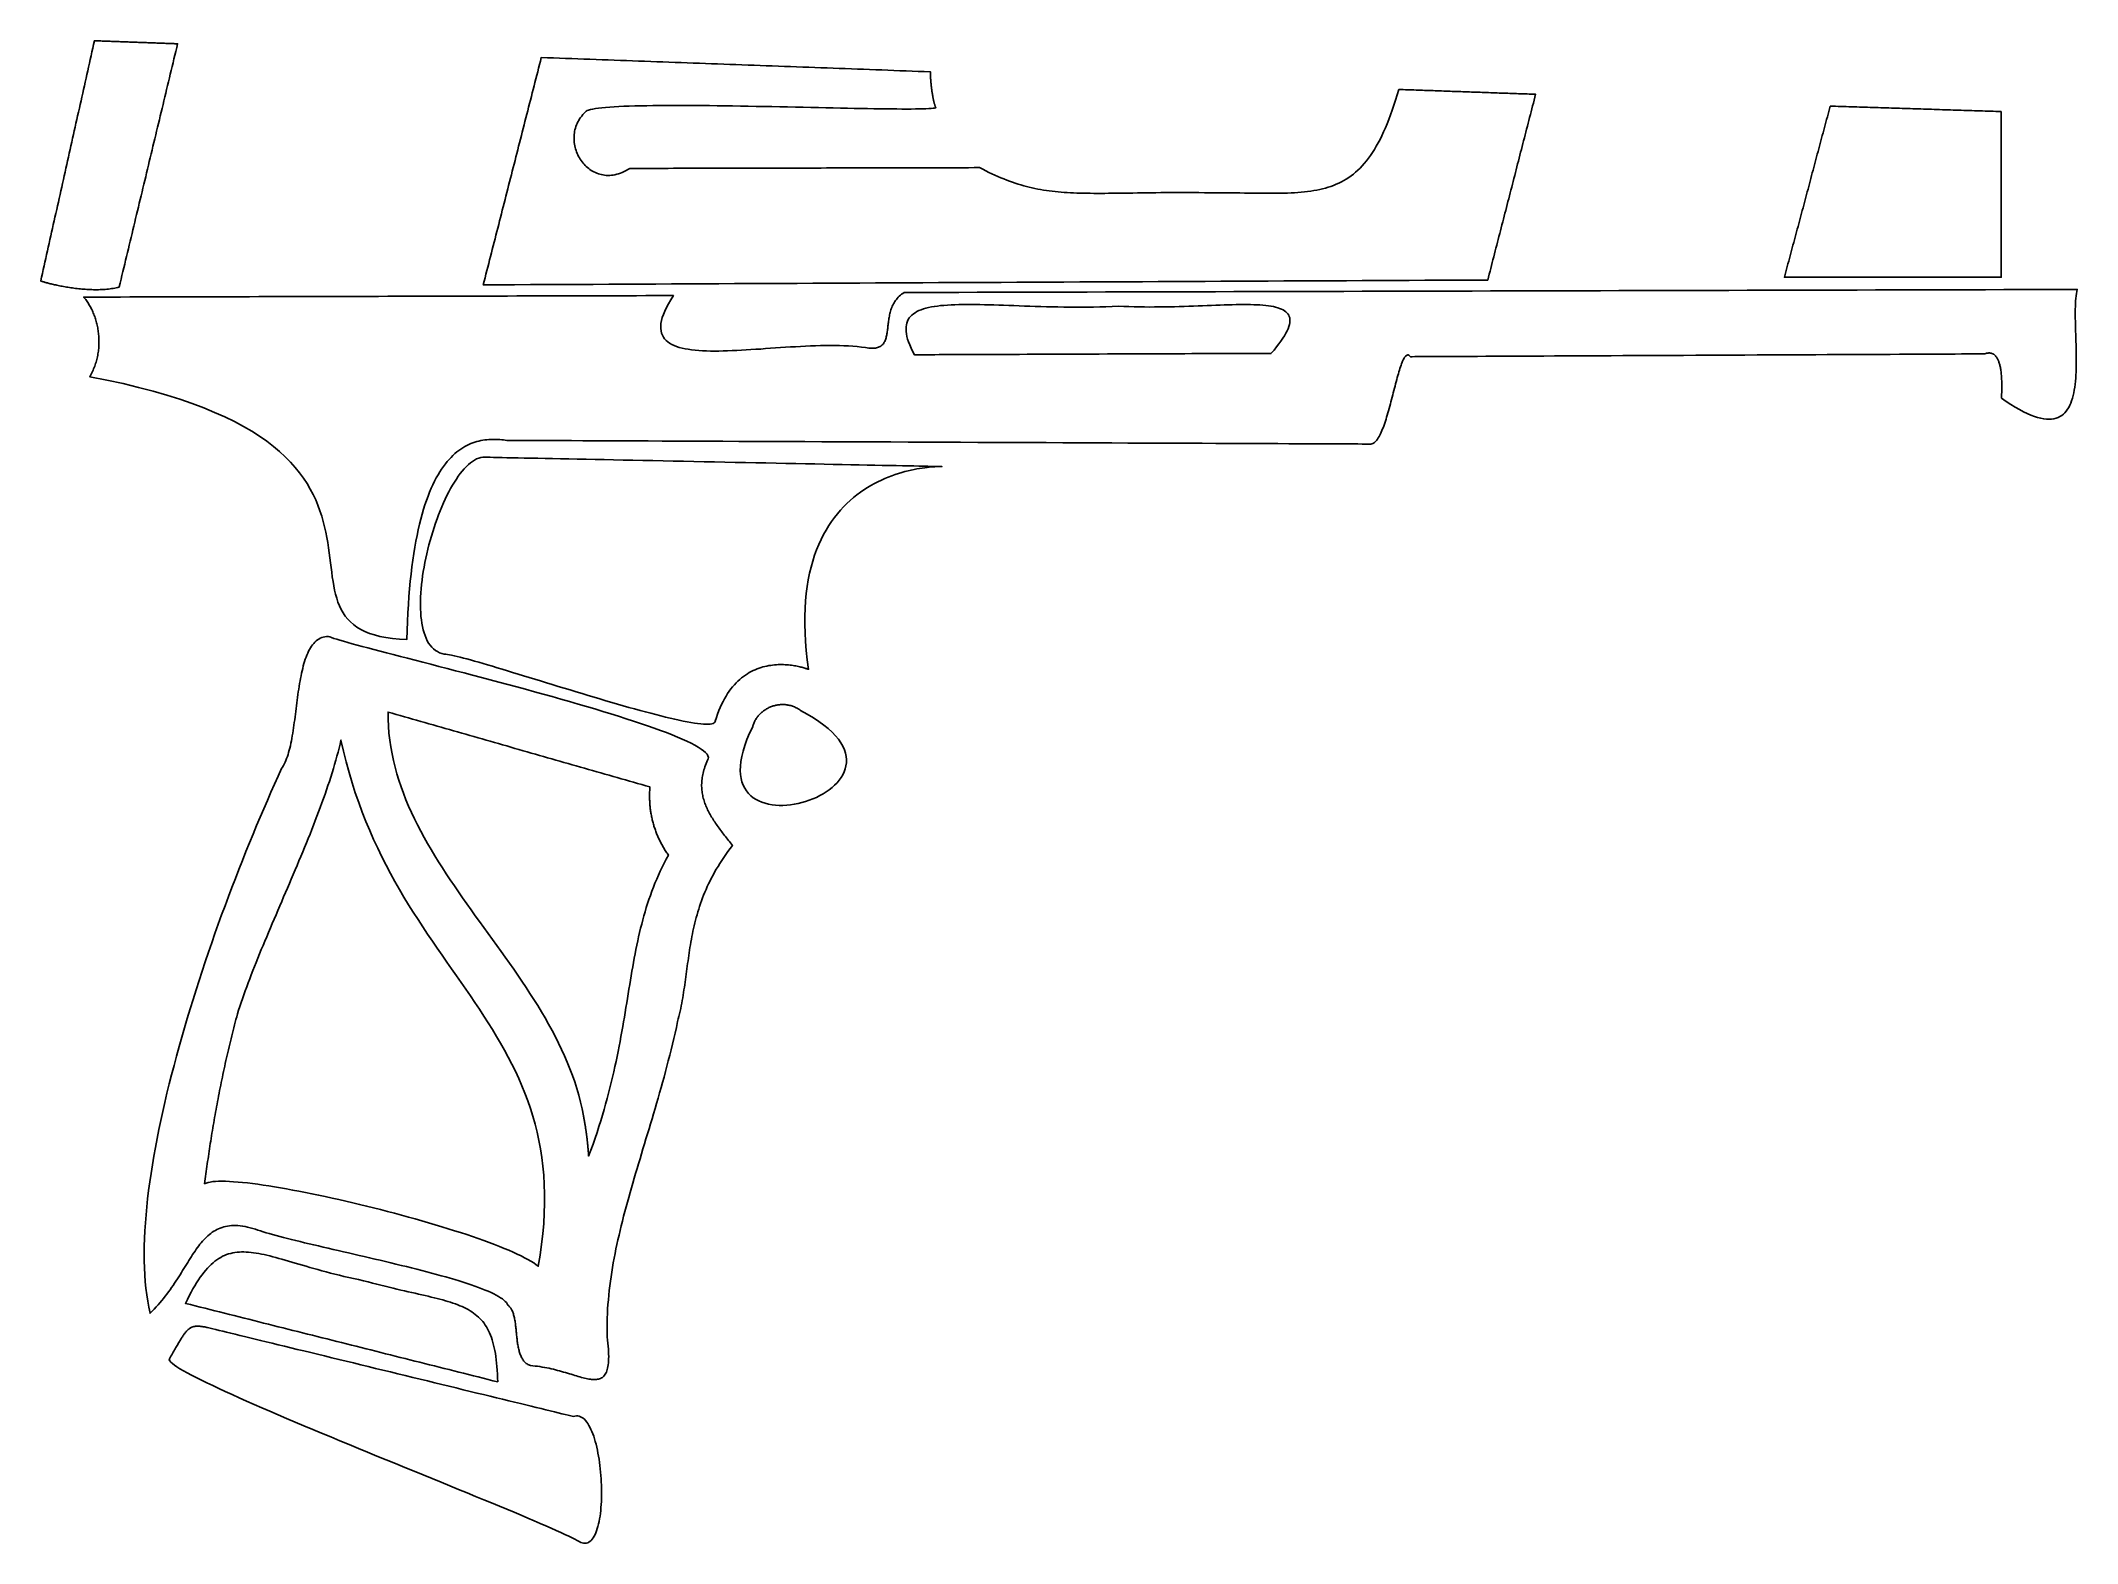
# Model space of a CAD drawing. Header units: metres. Extents: x 165 to 295, y -149 to -54.
import ezdxf

# ---------------------------------------------------------------- set-up
doc = ezdxf.new("R2010")
doc.units = ezdxf.units.M

msp = doc.modelspace()

# ---------------------------------------------------------------- linework, layer by layer
for points in [[(170.366436, -69.324728), (170.424348, -69.083428), (170.48226, -68.842128), (170.540172, -68.600828), (170.598084, -68.359528), (170.655996, -68.118228), (170.713908, -67.876928), (170.77182, -67.635628), (170.829732, -67.394328), (170.887644, -67.153028), (170.945556, -66.911728), (171.003468, -66.670428), (171.06138, -66.429128), (171.119292, -66.187828), (171.177204, -65.946528), (171.235116, -65.705228), (171.293028, -65.463928), (171.35094, -65.222628), (171.408852, -64.981328), (171.466764, -64.740028), (171.524676, -64.498728), (171.582588, -64.257428), (171.6405, -64.016128), (171.698412, -63.774828), (171.756324, -63.533528), (171.814236, -63.292228), (171.872148, -63.050928), (171.93006, -62.809628), (171.987972, -62.568328), (172.045884, -62.327028), (172.103796, -62.085728), (172.161708, -61.844428), (172.21962, -61.603128), (172.277532, -61.361828), (172.335444, -61.120528), (172.393356, -60.879228), (172.451268, -60.637928), (172.50918, -60.396628), (172.567092, -60.155328), (172.625004, -59.914028), (172.682916, -59.672728), (172.740828, -59.431428), (172.79874, -59.190128), (172.856652, -58.948828), (172.914564, -58.707528), (172.972476, -58.466228), (173.030388, -58.224928), (173.0883, -57.983628), (173.146212, -57.742328), (173.204124, -57.501028), (173.262036, -57.259728), (173.319948, -57.018428), (173.37786, -56.777128), (173.435772, -56.535828), (173.493684, -56.294528), (173.551596, -56.053228), (173.609508, -55.811928), (173.66742, -55.570628), (173.725332, -55.329328), (173.783244, -55.088028), (173.841156, -54.846728), (173.899068, -54.605428), (173.95698, -54.364128), (174.014892, -54.122828), (174.072804, -53.881528), (173.990254, -53.87848), (173.907704, -53.875432), (173.825154, -53.872384), (173.742604, -53.869336), (173.660054, -53.866288), (173.577504, -53.86324), (173.494954, -53.860192), (173.412404, -53.857144), (173.329854, -53.854096), (173.247304, -53.851048), (173.164754, -53.848), (173.082204, -53.844952), (172.999654, -53.841904), (172.917104, -53.838856), (172.834554, -53.835808), (172.752004, -53.83276), (172.669454, -53.829712), (172.586904, -53.826664), (172.504354, -53.823616), (172.421804, -53.820568), (172.339254, -53.81752), (172.256704, -53.814472), (172.174154, -53.811424), (172.091604, -53.808376), (172.009054, -53.805328), (171.926504, -53.80228), (171.843954, -53.799232), (171.761404, -53.796184), (171.678854, -53.793136), (171.596304, -53.790088), (171.513754, -53.78704), (171.431204, -53.783992), (171.348654, -53.780944), (171.266104, -53.777896), (171.183554, -53.774848), (171.101004, -53.7718), (171.018454, -53.768752), (170.935904, -53.765704), (170.853354, -53.762656), (170.770804, -53.759608), (170.688254, -53.75656), (170.605704, -53.753512), (170.523154, -53.750464), (170.440604, -53.747416), (170.358054, -53.744368), (170.275504, -53.74132), (170.192954, -53.738272), (170.110404, -53.735224), (170.027854, -53.732176), (169.945304, -53.729128), (169.862754, -53.72608), (169.780204, -53.723032), (169.697654, -53.719984), (169.615104, -53.716936), (169.532554, -53.713888), (169.450004, -53.71084), (169.367454, -53.707792), (169.284904, -53.704744), (169.202354, -53.701696), (169.119804, -53.698648), (169.037254, -53.6956), (168.954704, -53.692552), (168.872154, -53.689504), (168.789604, -53.686456), (168.736264, -53.924962), (168.682924, -54.163468), (168.629584, -54.401974), (168.576244, -54.64048), (168.522904, -54.878986), (168.469564, -55.117492), (168.416224, -55.355998), (168.362884, -55.594504), (168.309544, -55.83301), (168.256204, -56.071516), (168.202864, -56.310022), (168.149524, -56.548528), (168.096184, -56.787034), (168.042844, -57.02554), (167.989504, -57.264046), (167.936164, -57.502552), (167.882824, -57.741058), (167.829484, -57.979564), (167.776144, -58.21807), (167.722804, -58.456576), (167.669464, -58.695082), (167.616124, -58.933588), (167.562784, -59.172094), (167.509444, -59.4106), (167.456104, -59.649106), (167.402764, -59.887612), (167.349424, -60.126118), (167.296084, -60.364624), (167.242744, -60.60313), (167.189404, -60.841636), (167.136064, -61.080142), (167.082724, -61.318648), (167.029384, -61.557154), (166.976044, -61.79566), (166.922704, -62.034166), (166.869364, -62.272672), (166.816024, -62.511178), (166.762684, -62.749684), (166.709344, -62.98819), (166.656004, -63.226696), (166.602664, -63.465202), (166.549324, -63.703708), (166.495984, -63.942214), (166.442644, -64.18072), (166.389304, -64.419226), (166.335964, -64.657732), (166.282624, -64.896238), (166.229284, -65.134744), (166.175944, -65.37325), (166.122604, -65.611756), (166.069264, -65.850262), (166.015924, -66.088768), (165.962584, -66.327274), (165.909244, -66.56578), (165.855904, -66.804286), (165.802564, -67.042792), (165.749224, -67.281298), (165.695884, -67.519804), (165.642544, -67.75831), (165.589204, -67.996816), (165.535864, -68.235322), (165.482524, -68.473828), (165.429184, -68.712334), (165.375844, -68.95084), (165.376352, -68.952364), (165.381432, -68.955158), (165.390576, -68.959222), (165.404038, -68.964302), (165.421564, -68.970652), (165.443154, -68.978018), (165.468554, -68.9864), (165.497764, -68.995544), (165.530784, -69.005704), (165.56736, -69.016626), (165.607492, -69.02831), (165.65118, -69.040756), (165.69817, -69.05371), (165.748462, -69.067426), (165.801802, -69.08165), (165.85819, -69.096382), (165.917626, -69.111368), (165.979856, -69.126862), (166.04488, -69.14261), (166.112698, -69.158612), (166.183056, -69.174868), (166.255954, -69.191378), (166.331392, -69.207888), (166.409116, -69.224652), (166.489126, -69.241416), (166.571168, -69.25818), (166.655242, -69.27469), (166.741348, -69.2912), (166.829232, -69.307456), (166.918894, -69.323458), (167.010334, -69.339206), (167.103298, -69.354446), (167.197786, -69.369432), (167.293798, -69.38391), (167.39108, -69.39788), (167.489632, -69.411342), (167.5892, -69.424042), (167.689784, -69.43598), (167.791384, -69.44741), (167.894, -69.458078), (167.997378, -69.46773), (168.101264, -69.47662), (168.205912, -69.484494), (168.310814, -69.491352), (168.416224, -69.497194), (168.521888, -69.50202), (168.627806, -69.505576), (168.733724, -69.507862), (168.839896, -69.508878), (168.945814, -69.508624), (169.051732, -69.5071), (169.157396, -69.504052), (169.262552, -69.49948), (169.367454, -69.493384), (169.471848, -69.485764), (169.57548, -69.476366), (169.67835, -69.465444), (169.780458, -69.452744), (169.881804, -69.438266), (169.982134, -69.42201), (170.081448, -69.403722), (170.179492, -69.383402), (170.276266, -69.36105), (170.37177, -69.336666)], [(251.688092, -56.785002), (251.584968, -57.13095), (251.480828, -57.464706), (251.375672, -57.786524), (251.2695, -58.096658), (251.162058, -58.395108), (251.053346, -58.682128), (250.94311, -58.958226), (250.831604, -59.223402), (250.718574, -59.47791), (250.60402, -59.72175), (250.487688, -59.95543), (250.369578, -60.17895), (250.24969, -60.392818), (250.128024, -60.597034), (250.004326, -60.791852), (249.87885, -60.977526), (249.751088, -61.15431), (249.621294, -61.322204), (249.489214, -61.481716), (249.354848, -61.632846), (249.218196, -61.775848), (249.079258, -61.910976), (248.93778, -62.038484), (248.793762, -62.158626), (248.64695, -62.271402), (248.497598, -62.37732), (248.345452, -62.47638), (248.190512, -62.568836), (248.032524, -62.654942), (247.871488, -62.734952), (247.707404, -62.80912), (247.540272, -62.877446), (247.369838, -62.940438), (247.196356, -62.998096), (247.019572, -63.050674), (246.839232, -63.098426), (246.655336, -63.141606), (246.467884, -63.180468), (246.276876, -63.215012), (246.082312, -63.245746), (245.883938, -63.27267), (245.681754, -63.296038), (245.475506, -63.316104), (245.265448, -63.333122), (245.051326, -63.347092), (244.83314, -63.358522), (244.610636, -63.367412), (244.383814, -63.374016), (244.152674, -63.378842), (243.917216, -63.38189), (243.677186, -63.38316), (243.432838, -63.38316), (243.183664, -63.38189), (242.929918, -63.379858), (242.671346, -63.377064), (242.407948, -63.373762), (242.139724, -63.370206), (241.86642, -63.36665), (241.58829, -63.363094), (241.30508, -63.360046), (241.016536, -63.357506), (240.722912, -63.355728), (240.423954, -63.354966), (240.119408, -63.355474), (239.725962, -63.349124), (239.341406, -63.344044), (238.965486, -63.340234), (238.598202, -63.337694), (238.2393, -63.33617), (237.888526, -63.335662), (237.545626, -63.33617), (237.2106, -63.33744), (236.883194, -63.339218), (236.563154, -63.341758), (236.250226, -63.344806), (235.94441, -63.348108), (235.645452, -63.351918), (235.353098, -63.355728), (235.067348, -63.359792), (234.787694, -63.363856), (234.514136, -63.36792), (234.24642, -63.37173), (233.984546, -63.375286), (233.72826, -63.378588), (233.477308, -63.381382), (233.231436, -63.383668), (232.99039, -63.385446), (232.75417, -63.386462), (232.522522, -63.386716), (232.295192, -63.385954), (232.07218, -63.384176), (231.853232, -63.381382), (231.638094, -63.377318), (231.426512, -63.371984), (231.218486, -63.36538), (231.013508, -63.357252), (230.811578, -63.3476), (230.612696, -63.33617), (230.416354, -63.322962), (230.222552, -63.307976), (230.031036, -63.290958), (229.841552, -63.271908), (229.6541, -63.250826), (229.468426, -63.227458), (229.284276, -63.201804), (229.101396, -63.17361), (228.919786, -63.142876), (228.739192, -63.109602), (228.55936, -63.073788), (228.380036, -63.03518), (228.20122, -62.993524), (228.022658, -62.94882), (227.844096, -62.901068), (227.66528, -62.850268), (227.48621, -62.796166), (227.306632, -62.738762), (227.126292, -62.677802), (226.944936, -62.613286), (226.762564, -62.545214), (226.578922, -62.473332), (226.393756, -62.39764), (226.207066, -62.317884), (226.018344, -62.234318), (225.82759, -62.146434), (225.634804, -62.054486), (225.439478, -61.95822), (225.241612, -61.857636), (225.040952, -61.75248), (224.693734, -61.753242), (224.346516, -61.754004), (223.999298, -61.754766), (223.65208, -61.755528), (223.304862, -61.75629), (222.957644, -61.757052), (222.610426, -61.757814), (222.263208, -61.758576), (221.91599, -61.759338), (221.568772, -61.7601), (221.221554, -61.760862), (220.874336, -61.761624), (220.527118, -61.762386), (220.1799, -61.763148), (219.832682, -61.76391), (219.485464, -61.764672), (219.138246, -61.765434), (218.791028, -61.766196), (218.44381, -61.766958), (218.096592, -61.76772), (217.749374, -61.768482), (217.402156, -61.769244), (217.054938, -61.770006), (216.70772, -61.770768), (216.360502, -61.77153), (216.013284, -61.772292), (215.666066, -61.773054), (215.318848, -61.773816), (214.97163, -61.774578), (214.624412, -61.77534), (214.277194, -61.776102), (213.929976, -61.776864), (213.582758, -61.777626), (213.23554, -61.778388), (212.888322, -61.77915), (212.541104, -61.779912), (212.193886, -61.780674), (211.846668, -61.781436), (211.49945, -61.782198), (211.152232, -61.78296), (210.805014, -61.783722), (210.457796, -61.784484), (210.110578, -61.785246), (209.76336, -61.786008), (209.416142, -61.78677), (209.068924, -61.787532), (208.721706, -61.788294), (208.374488, -61.789056), (208.02727, -61.789818), (207.680052, -61.79058), (207.332834, -61.791342), (206.985616, -61.792104), (206.638398, -61.792866), (206.29118, -61.793628), (205.943962, -61.79439), (205.596744, -61.795152), (205.249526, -61.795914), (204.902308, -61.796676), (204.55509, -61.797438), (204.207872, -61.7982), (203.860654, -61.798962), (203.513436, -61.799724), (203.166218, -61.800486), (202.819, -61.801248), (202.69708, -61.876432), (202.575922, -61.943996), (202.455526, -62.004194), (202.336146, -62.05728), (202.217782, -62.103508), (202.100688, -62.142878), (201.984864, -62.175644), (201.87031, -62.201806), (201.757026, -62.221618), (201.645266, -62.235334), (201.53503, -62.242954), (201.426318, -62.244732), (201.319384, -62.240922), (201.214228, -62.231524), (201.11085, -62.216792), (201.009504, -62.196726), (200.91019, -62.17158), (200.812908, -62.141608), (200.717912, -62.10681), (200.625202, -62.06744), (200.534778, -62.023752), (200.44664, -61.975746), (200.361042, -61.923676), (200.277984, -61.867542), (200.19772, -61.807598), (200.12025, -61.744098), (200.045574, -61.677042), (199.973692, -61.606684), (199.904858, -61.533278), (199.839072, -61.456824), (199.776334, -61.377576), (199.716898, -61.295534), (199.660764, -61.211206), (199.607932, -61.124338), (199.558656, -61.035438), (199.512936, -60.944506), (199.470772, -60.851542), (199.432418, -60.7568), (199.397874, -60.660534), (199.36714, -60.562998), (199.340216, -60.464192), (199.317356, -60.36437), (199.29856, -60.263532), (199.284082, -60.161932), (199.273922, -60.05957), (199.26808, -59.956954), (199.266556, -59.854084), (199.269604, -59.75096), (199.277224, -59.647836), (199.289416, -59.544966), (199.306434, -59.44235), (199.328278, -59.340242), (199.354948, -59.238896), (199.386698, -59.138312), (199.423528, -59.038744), (199.465438, -58.940446), (199.512682, -58.843418), (199.565006, -58.74766), (199.622918, -58.65368), (199.686164, -58.561478), (199.754998, -58.471054), (199.82942, -58.382916), (199.909684, -58.297064), (199.995536, -58.213498), (200.032366, -58.170318), (200.097644, -58.129932), (200.190608, -58.09234), (200.310242, -58.057542), (200.45553, -58.025284), (200.62571, -57.995566), (200.82002, -57.968388), (201.037444, -57.943496), (201.276966, -57.92089), (201.537824, -57.90057), (201.819002, -57.882282), (202.119738, -57.866026), (202.439016, -57.851802), (202.776074, -57.83961), (203.129896, -57.829196), (203.499466, -57.82056), (203.884022, -57.813448), (204.282802, -57.808114), (204.69479, -57.804304), (205.11897, -57.801764), (205.55458, -57.800748), (206.000604, -57.801002), (206.45628, -57.802526), (206.920592, -57.805066), (207.392778, -57.808622), (207.871822, -57.813194), (208.356708, -57.818782), (208.846674, -57.825132), (209.340704, -57.832244), (209.838036, -57.839864), (210.337908, -57.848246), (210.83905, -57.857136), (211.340954, -57.866534), (211.84235, -57.876186), (212.342476, -57.886092), (212.84057, -57.896252), (213.335616, -57.906412), (213.826598, -57.916826), (214.312754, -57.92724), (214.793322, -57.9374), (215.267286, -57.947306), (215.73363, -57.956958), (216.191338, -57.966356), (216.639902, -57.9755), (217.078052, -57.984136), (217.505026, -57.99201), (217.920062, -57.999376), (218.322144, -58.00598), (218.710256, -58.011822), (219.083636, -58.016902), (219.441522, -58.020966), (219.782644, -58.024014), (220.106494, -58.025792), (220.411802, -58.026554), (220.697806, -58.026046), (220.963744, -58.024268), (221.2086, -58.020966), (221.431612, -58.01614), (221.63151, -58.00979), (221.807786, -58.001662), (221.959424, -57.99201), (222.085408, -57.98058), (222.184976, -57.967118), (222.257112, -57.951624), (222.250254, -57.935622), (222.243396, -57.918604), (222.236284, -57.90057), (222.229172, -57.88152), (222.22206, -57.861454), (222.214948, -57.840626), (222.207836, -57.818782), (222.200724, -57.795922), (222.193612, -57.7723), (222.1865, -57.747662), (222.179388, -57.722262), (222.172022, -57.6961), (222.16491, -57.669176), (222.157798, -57.64149), (222.150686, -57.613042), (222.143574, -57.583832), (222.136462, -57.55386), (222.12935, -57.523126), (222.122238, -57.49163), (222.115126, -57.459626), (222.108014, -57.42686), (222.100902, -57.393332), (222.094044, -57.359296), (222.087186, -57.324752), (222.080328, -57.289446), (222.07347, -57.253632), (222.066866, -57.21731), (222.060262, -57.18048), (222.053658, -57.143142), (222.047054, -57.105296), (222.040704, -57.066942), (222.034354, -57.02808), (222.028258, -56.988964), (222.022162, -56.94934), (222.01632, -56.909208), (222.010478, -56.868822), (222.004636, -56.827928), (221.999048, -56.78678), (221.99346, -56.745378), (221.988126, -56.703722), (221.983046, -56.661812), (221.977966, -56.619394), (221.97314, -56.576976), (221.968314, -56.534304), (221.963742, -56.491378), (221.959424, -56.448198), (221.955106, -56.404764), (221.951042, -56.36133), (221.947232, -56.317642), (221.943422, -56.273954), (221.939866, -56.230012), (221.936564, -56.18607), (221.933516, -56.142128), (221.930722, -56.098186), (221.927928, -56.054244), (221.925388, -56.010302), (221.923102, -55.96636), (221.92107, -55.922418), (221.919292, -55.878476), (221.917768, -55.834534), (221.916498, -55.790846), (221.915482, -55.747158), (221.91472, -55.703724), (221.914212, -55.66029), (221.527878, -55.646066), (221.141544, -55.631842), (220.75521, -55.617618), (220.368876, -55.603394), (219.982542, -55.58917), (219.596208, -55.574946), (219.209874, -55.560722), (218.82354, -55.546498), (218.437206, -55.532274), (218.050872, -55.51805), (217.664538, -55.503826), (217.278204, -55.489602), (216.89187, -55.475378), (216.505536, -55.461154), (216.119202, -55.44693), (215.732868, -55.432706), (215.346534, -55.418482), (214.9602, -55.404258), (214.573866, -55.390034), (214.187532, -55.37581), (213.801198, -55.361586), (213.414864, -55.347362), (213.02853, -55.333138), (212.642196, -55.318914), (212.255862, -55.30469), (211.869528, -55.290466), (211.483194, -55.276242), (211.09686, -55.262018), (210.710526, -55.247794), (210.324192, -55.23357), (209.937858, -55.219346), (209.551524, -55.205122), (209.16519, -55.190898), (208.778856, -55.176674), (208.392522, -55.16245), (208.006188, -55.148226), (207.619854, -55.134002), (207.23352, -55.119778), (206.847186, -55.105554), (206.460852, -55.09133), (206.074518, -55.077106), (205.688184, -55.062882), (205.30185, -55.048658), (204.915516, -55.034434), (204.529182, -55.02021), (204.142848, -55.005986), (203.756514, -54.991762), (203.37018, -54.977538), (202.983846, -54.963314), (202.597512, -54.94909), (202.211178, -54.934866), (201.824844, -54.920642), (201.43851, -54.906418), (201.052176, -54.892194), (200.665842, -54.87797), (200.279508, -54.863746), (199.893174, -54.849522), (199.50684, -54.835298), (199.120506, -54.821074), (198.734172, -54.80685), (198.347838, -54.792626), (197.961504, -54.778402), (197.57517, -54.764178), (197.188836, -54.749954), (197.131178, -54.97576), (197.07352, -55.201566), (197.015862, -55.427372), (196.958204, -55.653178), (196.900546, -55.878984), (196.842888, -56.10479), (196.78523, -56.330596), (196.727572, -56.556402), (196.669914, -56.782208), (196.612256, -57.008014), (196.554598, -57.23382), (196.49694, -57.459626), (196.439282, -57.685432), (196.381624, -57.911238), (196.323966, -58.137044), (196.266308, -58.36285), (196.20865, -58.588656), (196.150992, -58.814462), (196.093334, -59.040268), (196.035676, -59.266074), (195.978018, -59.49188), (195.92036, -59.717686), (195.862702, -59.943492), (195.805044, -60.169298), (195.747386, -60.395104), (195.689728, -60.62091), (195.63207, -60.846716), (195.574412, -61.072522), (195.516754, -61.298328), (195.459096, -61.524134), (195.401438, -61.74994), (195.34378, -61.975746), (195.286122, -62.201552), (195.228464, -62.427358), (195.170806, -62.653164), (195.113148, -62.87897), (195.05549, -63.104776), (194.997832, -63.330582), (194.940174, -63.556388), (194.882516, -63.782194), (194.824858, -64.008), (194.7672, -64.233806), (194.709542, -64.459612), (194.651884, -64.685418), (194.594226, -64.911224), (194.536568, -65.13703), (194.47891, -65.362836), (194.421252, -65.588642), (194.363594, -65.814448), (194.305936, -66.040254), (194.248278, -66.26606), (194.19062, -66.491866), (194.132962, -66.717672), (194.075304, -66.943478), (194.017646, -67.169284), (193.959988, -67.39509), (193.90233, -67.620896), (193.844672, -67.846702), (193.787014, -68.072508), (193.729356, -68.298314), (193.671698, -68.52412), (193.61404, -68.749926), (193.556382, -68.975732), (193.498724, -69.201538), (194.496182, -69.196712), (195.49364, -69.191886), (196.491098, -69.18706), (197.488556, -69.182234), (198.486014, -69.177408), (199.483472, -69.172582), (200.48093, -69.167756), (201.478388, -69.16293), (202.475846, -69.158104), (203.473304, -69.153278), (204.470762, -69.148452), (205.46822, -69.143626), (206.465678, -69.1388), (207.463136, -69.133974), (208.460594, -69.129148), (209.458052, -69.124322), (210.45551, -69.119496), (211.452968, -69.11467), (212.450426, -69.109844), (213.447884, -69.105018), (214.445342, -69.100192), (215.4428, -69.095366), (216.440258, -69.09054), (217.437716, -69.085714), (218.435174, -69.080888), (219.432632, -69.076062), (220.43009, -69.071236), (221.427548, -69.06641), (222.425006, -69.061584), (223.422464, -69.056758), (224.419922, -69.051932), (225.41738, -69.047106), (226.414838, -69.04228), (227.412296, -69.037454), (228.409754, -69.032628), (229.407212, -69.027802), (230.40467, -69.022976), (231.402128, -69.01815), (232.399586, -69.013324), (233.397044, -69.008498), (234.394502, -69.003672), (235.39196, -68.998846), (236.389418, -68.99402), (237.386876, -68.989194), (238.384334, -68.984368), (239.381792, -68.979542), (240.37925, -68.974716), (241.376708, -68.96989), (242.374166, -68.965064), (243.371624, -68.960238), (244.369082, -68.955412), (245.36654, -68.950586), (246.363998, -68.94576), (247.361456, -68.940934), (248.358914, -68.936108), (249.356372, -68.931282), (250.35383, -68.926456), (251.351288, -68.92163), (252.348746, -68.916804), (253.346204, -68.911978), (254.343662, -68.907152), (255.34112, -68.902326), (256.338578, -68.8975), (257.336036, -68.892674), (257.383534, -68.70827), (257.431032, -68.523866), (257.47853, -68.339462), (257.526028, -68.155058), (257.573526, -67.970654), (257.621024, -67.78625), (257.668522, -67.601846), (257.71602, -67.417442), (257.763518, -67.233038), (257.811016, -67.048634), (257.858514, -66.86423), (257.906012, -66.679826), (257.95351, -66.495422), (258.001008, -66.311018), (258.048506, -66.126614), (258.096004, -65.94221), (258.143502, -65.757806), (258.191, -65.573402), (258.238498, -65.388998), (258.285996, -65.204594), (258.333494, -65.02019), (258.380992, -64.835786), (258.42849, -64.651382), (258.475988, -64.466978), (258.523486, -64.282574), (258.570984, -64.09817), (258.618482, -63.913766), (258.66598, -63.729362), (258.713478, -63.544958), (258.760976, -63.360554), (258.808474, -63.17615), (258.855972, -62.991746), (258.90347, -62.807342), (258.950968, -62.622938), (258.998466, -62.438534), (259.045964, -62.25413), (259.093462, -62.069726), (259.14096, -61.885322), (259.188458, -61.700918), (259.235956, -61.516514), (259.283454, -61.33211), (259.330952, -61.147706), (259.37845, -60.963302), (259.425948, -60.778898), (259.473446, -60.594494), (259.520944, -60.41009), (259.568442, -60.225686), (259.61594, -60.041282), (259.663438, -59.856878), (259.710936, -59.672474), (259.758434, -59.48807), (259.805932, -59.303666), (259.85343, -59.119262), (259.900928, -58.934858), (259.948426, -58.750454), (259.995924, -58.56605), (260.043422, -58.381646), (260.09092, -58.197242), (260.138418, -58.012838), (260.185916, -57.828434), (260.233414, -57.64403), (260.280912, -57.459626), (260.32841, -57.275222), (260.375908, -57.090818), (260.240018, -57.085992), (260.104382, -57.081166), (259.968492, -57.07634), (259.832856, -57.071514), (259.696966, -57.066688), (259.56133, -57.061862), (259.425694, -57.057036), (259.290058, -57.05221), (259.154168, -57.047384), (259.018532, -57.042558), (258.882896, -57.037732), (258.74726, -57.032906), (258.61137, -57.02808), (258.475734, -57.023254), (258.340098, -57.018428), (258.204462, -57.013602), (258.068572, -57.008776), (257.932936, -57.00395), (257.7973, -56.999124), (257.661664, -56.994298), (257.526028, -56.989472), (257.390138, -56.984646), (257.254502, -56.97982), (257.118866, -56.974994), (256.98323, -56.970168), (256.84734, -56.965342), (256.711704, -56.960516), (256.576068, -56.95569), (256.440432, -56.950864), (256.304542, -56.946038), (256.168906, -56.941212), (256.03327, -56.936386), (255.897634, -56.93156), (255.761744, -56.926734), (255.626108, -56.921908), (255.490472, -56.917082), (255.354836, -56.912256), (255.218946, -56.90743), (255.08331, -56.902604), (254.947674, -56.897778), (254.812038, -56.892952), (254.676148, -56.888126), (254.540512, -56.8833), (254.404876, -56.878474), (254.26924, -56.873648), (254.13335, -56.868822), (253.997714, -56.863996), (253.862078, -56.85917), (253.726442, -56.854344), (253.590552, -56.849518), (253.454916, -56.844692), (253.31928, -56.839866), (253.183644, -56.83504), (253.048008, -56.830214), (252.912118, -56.825388), (252.776482, -56.820562), (252.640846, -56.815736), (252.50521, -56.81091), (252.36932, -56.806084), (252.233684, -56.801258), (252.098048, -56.796432), (251.962412, -56.791606), (251.826522, -56.78678), (251.690886, -56.781954)], [(279.098248, -57.84342), (279.052782, -58.013346), (279.007316, -58.183272), (278.96185, -58.353198), (278.916384, -58.523124), (278.870918, -58.69305), (278.825452, -58.862976), (278.779986, -59.032902), (278.73452, -59.202828), (278.689054, -59.372754), (278.643588, -59.54268), (278.598122, -59.712606), (278.552656, -59.882532), (278.50719, -60.052458), (278.461724, -60.222384), (278.416258, -60.39231), (278.370792, -60.562236), (278.325326, -60.732162), (278.27986, -60.902088), (278.234394, -61.072014), (278.188928, -61.24194), (278.143462, -61.411866), (278.097996, -61.581792), (278.05253, -61.751718), (278.007064, -61.921644), (277.961598, -62.09157), (277.916132, -62.261496), (277.870666, -62.431422), (277.8252, -62.601348), (277.779734, -62.771274), (277.734268, -62.9412), (277.688802, -63.111126), (277.643336, -63.281052), (277.59787, -63.450978), (277.552404, -63.620904), (277.506938, -63.79083), (277.461472, -63.960756), (277.416006, -64.130682), (277.37054, -64.300608), (277.325074, -64.470534), (277.279608, -64.64046), (277.234142, -64.810386), (277.188676, -64.980312), (277.14321, -65.150238), (277.097744, -65.320164), (277.052278, -65.49009), (277.006812, -65.660016), (276.961346, -65.829942), (276.91588, -65.999868), (276.870414, -66.169794), (276.824948, -66.33972), (276.779482, -66.509646), (276.734016, -66.679572), (276.68855, -66.849498), (276.643084, -67.019424), (276.597618, -67.18935), (276.552152, -67.359276), (276.506686, -67.529202), (276.46122, -67.699128), (276.415754, -67.869054), (276.370288, -68.03898), (276.324822, -68.208906), (276.279356, -68.378832), (276.23389, -68.548758), (276.188424, -68.718684), (276.403816, -68.718684), (276.619208, -68.718684), (276.8346, -68.718684), (277.049992, -68.718684), (277.265384, -68.718684), (277.480776, -68.718684), (277.696168, -68.718684), (277.91156, -68.718684), (278.126952, -68.718684), (278.342344, -68.718684), (278.557736, -68.718684), (278.773128, -68.718684), (278.98852, -68.718684), (279.203912, -68.718684), (279.419304, -68.718684), (279.634696, -68.718684), (279.850088, -68.718684), (280.06548, -68.718684), (280.280872, -68.718684), (280.496264, -68.718684), (280.711656, -68.718684), (280.927048, -68.718684), (281.14244, -68.718684), (281.357832, -68.718684), (281.573224, -68.718684), (281.788616, -68.718684), (282.004008, -68.718684), (282.2194, -68.718684), (282.434792, -68.718684), (282.650184, -68.718684), (282.865576, -68.718684), (283.080968, -68.718684), (283.29636, -68.718684), (283.511752, -68.718684), (283.727144, -68.718684), (283.942536, -68.718684), (284.157928, -68.718684), (284.37332, -68.718684), (284.588712, -68.718684), (284.804104, -68.718684), (285.019496, -68.718684), (285.234888, -68.718684), (285.45028, -68.718684), (285.665672, -68.718684), (285.881064, -68.718684), (286.096456, -68.718684), (286.311848, -68.718684), (286.52724, -68.718684), (286.742632, -68.718684), (286.958024, -68.718684), (287.173416, -68.718684), (287.388808, -68.718684), (287.6042, -68.718684), (287.819592, -68.718684), (288.034984, -68.718684), (288.250376, -68.718684), (288.465768, -68.718684), (288.68116, -68.718684), (288.896552, -68.718684), (289.111944, -68.718684), (289.327336, -68.718684), (289.542728, -68.718684), (289.75812, -68.718684), (289.973512, -68.718684), (289.973258, -68.554092), (289.973004, -68.3895), (289.97275, -68.224908), (289.972496, -68.060316), (289.972242, -67.895724), (289.971988, -67.731132), (289.971734, -67.56654), (289.97148, -67.401948), (289.971226, -67.237356), (289.970972, -67.072764), (289.970718, -66.908172), (289.970464, -66.74358), (289.97021, -66.578988), (289.969956, -66.414396), (289.969702, -66.249804), (289.969448, -66.085212), (289.969194, -65.92062), (289.96894, -65.756028), (289.968686, -65.591436), (289.968432, -65.426844), (289.968178, -65.262252), (289.967924, -65.09766), (289.96767, -64.933068), (289.967416, -64.768476), (289.967162, -64.603884), (289.966908, -64.439292), (289.966654, -64.2747), (289.9664, -64.110108), (289.966146, -63.945516), (289.965892, -63.780924), (289.965638, -63.616332), (289.965384, -63.45174), (289.96513, -63.287148), (289.964876, -63.122556), (289.964622, -62.957964), (289.964368, -62.793372), (289.964114, -62.62878), (289.96386, -62.464188), (289.963606, -62.299596), (289.963352, -62.135004), (289.963098, -61.970412), (289.962844, -61.80582), (289.96259, -61.641228), (289.962336, -61.476636), (289.962082, -61.312044), (289.961828, -61.147452), (289.961574, -60.98286), (289.96132, -60.818268), (289.961066, -60.653676), (289.960812, -60.489084), (289.960558, -60.324492), (289.960304, -60.1599), (289.96005, -59.995308), (289.959796, -59.830716), (289.959542, -59.666124), (289.959288, -59.501532), (289.959034, -59.33694), (289.95878, -59.172348), (289.958526, -59.007756), (289.958272, -58.843164), (289.958018, -58.678572), (289.957764, -58.51398), (289.95751, -58.349388), (289.957256, -58.184796), (289.787584, -58.179462), (289.617912, -58.174128), (289.44824, -58.168794), (289.278568, -58.16346), (289.108896, -58.158126), (288.939224, -58.152792), (288.769552, -58.147458), (288.59988, -58.142124), (288.430208, -58.13679), (288.260536, -58.131456), (288.090864, -58.126122), (287.921192, -58.120788), (287.75152, -58.115454), (287.581848, -58.11012), (287.412176, -58.104786), (287.242504, -58.099452), (287.072832, -58.094118), (286.90316, -58.088784), (286.733488, -58.08345), (286.563816, -58.078116), (286.394144, -58.072782), (286.224472, -58.067448), (286.0548, -58.062114), (285.885128, -58.05678), (285.715456, -58.051446), (285.545784, -58.046112), (285.376112, -58.040778), (285.20644, -58.035444), (285.036768, -58.03011), (284.867096, -58.024776), (284.697424, -58.019442), (284.527752, -58.014108), (284.35808, -58.008774), (284.188408, -58.00344), (284.018736, -57.998106), (283.849064, -57.992772), (283.679392, -57.987438), (283.50972, -57.982104), (283.340048, -57.97677), (283.170376, -57.971436), (283.000704, -57.966102), (282.831032, -57.960768), (282.66136, -57.955434), (282.491688, -57.9501), (282.322016, -57.944766), (282.152344, -57.939432), (281.982672, -57.934098), (281.813, -57.928764), (281.643328, -57.92343), (281.473656, -57.918096), (281.303984, -57.912762), (281.134312, -57.907428), (280.96464, -57.902094), (280.794968, -57.89676), (280.625296, -57.891426), (280.455624, -57.886092), (280.285952, -57.880758), (280.11628, -57.875424), (279.946608, -57.87009), (279.776936, -57.864756), (279.607264, -57.859422), (279.437592, -57.854088), (279.26792, -57.848754), (279.098248, -57.84342)], [(220.241876, -69.686932), (220.157802, -69.743828), (220.078808, -69.80301), (220.00464, -69.864224), (219.935298, -69.927216), (219.870528, -69.991986), (219.810076, -70.058534), (219.753688, -70.126606), (219.701364, -70.196202), (219.65285, -70.267322), (219.607892, -70.339712), (219.56649, -70.413118), (219.52839, -70.48754), (219.493338, -70.562978), (219.461334, -70.639432), (219.432124, -70.716394), (219.405454, -70.794118), (219.381324, -70.87235), (219.35948, -70.95109), (219.339668, -71.030084), (219.321634, -71.109332), (219.305378, -71.18858), (219.290646, -71.267828), (219.277438, -71.347076), (219.2655, -71.42607), (219.254578, -71.50481), (219.244418, -71.583042), (219.23502, -71.660766), (219.22613, -71.737982), (219.217494, -71.814436), (219.209112, -71.889874), (219.20073, -71.96455), (219.192094, -72.037956), (219.183204, -72.110346), (219.173806, -72.181466), (219.163646, -72.251062), (219.152724, -72.319134), (219.140786, -72.385682), (219.127578, -72.450452), (219.1131, -72.513444), (219.097098, -72.574658), (219.079318, -72.63384), (219.059506, -72.690736), (219.037662, -72.7456), (219.013532, -72.797924), (218.987116, -72.847962), (218.95816, -72.89546), (218.92641, -72.940164), (218.891612, -72.982074), (218.853766, -73.02119), (218.812618, -73.057258), (218.767914, -73.090278), (218.719654, -73.12025), (218.667584, -73.14692), (218.611704, -73.170034), (218.551506, -73.189592), (218.48699, -73.205594), (218.417902, -73.21804), (218.344242, -73.226422), (218.265756, -73.230994), (218.18219, -73.231502), (218.093544, -73.227946), (217.999564, -73.220072), (217.899996, -73.20788), (217.794586, -73.191116), (217.532966, -73.156318), (217.264488, -73.127362), (216.98966, -73.10374), (216.708736, -73.085198), (216.422224, -73.071482), (216.130632, -73.062084), (215.834468, -73.057004), (215.533986, -73.055734), (215.229694, -73.05802), (214.9221, -73.063608), (214.611458, -73.072244), (214.29853, -73.08342), (213.98357, -73.097136), (213.667086, -73.112884), (213.349332, -73.13041), (213.030816, -73.14946), (212.712046, -73.169526), (212.39353, -73.190608), (212.075776, -73.212198), (211.759038, -73.234042), (211.443824, -73.255886), (211.130388, -73.277476), (210.819492, -73.298304), (210.51139, -73.318116), (210.20659, -73.336658), (209.9056, -73.353676), (209.608674, -73.368916), (209.31632, -73.382124), (209.029046, -73.392792), (208.747106, -73.400666), (208.471262, -73.405492), (208.201768, -73.407016), (207.939132, -73.404984), (207.683608, -73.398888), (207.435958, -73.388474), (207.196436, -73.373488), (206.965296, -73.353676), (206.7433, -73.328784), (206.530702, -73.298304), (206.32801, -73.262236), (206.135732, -73.220072), (205.954122, -73.171558), (205.783942, -73.11644), (205.625446, -73.05421), (205.478888, -72.984614), (205.34503, -72.907652), (205.224126, -72.822816), (205.116684, -72.729852), (205.023212, -72.628252), (204.943964, -72.518016), (204.879448, -72.398636), (204.830172, -72.269858), (204.796644, -72.131428), (204.779118, -71.983092), (204.778102, -71.824342), (204.794104, -71.654924), (204.827632, -71.474584), (204.87894, -71.283068), (204.948536, -71.080122), (205.036928, -70.865492), (205.14437, -70.63867), (205.271624, -70.399402), (205.418944, -70.147434), (205.586584, -69.882512), (205.00086, -69.884036), (204.415136, -69.88556), (203.829412, -69.887084), (203.243688, -69.888608), (202.657964, -69.890132), (202.07224, -69.891656), (201.486516, -69.89318), (200.900792, -69.894704), (200.315068, -69.896228), (199.729344, -69.897752), (199.14362, -69.899276), (198.557896, -69.9008), (197.972172, -69.902324), (197.386448, -69.903848), (196.800724, -69.905372), (196.215, -69.906896), (195.629276, -69.90842), (195.043552, -69.909944), (194.457828, -69.911468), (193.872104, -69.912992), (193.28638, -69.914516), (192.700656, -69.91604), (192.114932, -69.917564), (191.529208, -69.919088), (190.943484, -69.920612), (190.35776, -69.922136), (189.772036, -69.92366), (189.186312, -69.925184), (188.600588, -69.926708), (188.014864, -69.928232), (187.42914, -69.929756), (186.843416, -69.93128), (186.257692, -69.932804), (185.671968, -69.934328), (185.086244, -69.935852), (184.50052, -69.937376), (183.914796, -69.9389), (183.329072, -69.940424), (182.743348, -69.941948), (182.157624, -69.943472), (181.5719, -69.944996), (180.986176, -69.94652), (180.400452, -69.948044), (179.814728, -69.949568), (179.229004, -69.951092), (178.64328, -69.952616), (178.057556, -69.95414), (177.471832, -69.955664), (176.886108, -69.957188), (176.300384, -69.958712), (175.71466, -69.960236), (175.128936, -69.96176), (174.543212, -69.963284), (173.957488, -69.964808), (173.371764, -69.966332), (172.78604, -69.967856), (172.200316, -69.96938), (171.614592, -69.970904), (171.028868, -69.972428), (170.443144, -69.973952), (169.85742, -69.975476), (169.271696, -69.977), (168.685972, -69.978524), (168.100248, -69.980048), (168.145968, -70.032118), (168.190672, -70.085966), (168.234614, -70.141338), (168.277794, -70.198234), (168.319958, -70.256654), (168.361106, -70.316598), (168.401492, -70.378066), (168.440862, -70.440804), (168.479216, -70.505066), (168.516554, -70.570598), (168.552876, -70.6374), (168.588182, -70.705472), (168.622472, -70.774814), (168.655746, -70.845426), (168.68775, -70.917054), (168.718738, -70.989698), (168.748456, -71.063612), (168.777158, -71.138542), (168.80459, -71.214488), (168.831006, -71.291196), (168.856152, -71.36892), (168.880028, -71.44766), (168.902634, -71.527162), (168.92397, -71.607426), (168.944036, -71.688452), (168.962578, -71.77024), (168.97985, -71.85279), (168.995852, -71.935848), (169.01033, -72.019668), (169.023538, -72.103996), (169.035222, -72.188832), (169.045636, -72.274176), (169.054526, -72.360028), (169.061892, -72.446388), (169.067734, -72.533002), (169.072052, -72.61987), (169.074846, -72.707246), (169.076116, -72.794876), (169.075608, -72.88276), (169.073576, -72.970644), (169.07002, -73.058782), (169.064686, -73.147174), (169.057828, -73.235566), (169.049192, -73.323958), (169.038778, -73.41235), (169.026586, -73.500742), (169.012616, -73.589134), (168.996868, -73.677272), (168.979342, -73.76541), (168.960038, -73.853294), (168.938956, -73.940924), (168.916096, -74.0283), (168.891204, -74.115422), (168.864534, -74.20229), (168.835832, -74.28865), (168.805352, -74.374756), (168.77284, -74.460354), (168.738296, -74.545444), (168.70172, -74.630026), (168.663112, -74.7141), (168.622472, -74.797412), (168.5798, -74.880216), (168.535096, -74.962258), (168.48836, -75.043538), (169.573956, -75.256644), (170.605196, -75.480164), (171.583858, -75.713844), (172.511212, -75.957176), (173.388782, -76.209652), (174.217838, -76.470764), (174.999904, -76.740258), (175.736504, -77.017626), (176.429162, -77.302614), (177.079148, -77.59446), (177.687732, -77.89291), (178.256692, -78.19771), (178.787298, -78.508098), (179.28082, -78.82382), (179.739036, -79.144368), (180.163216, -79.469234), (180.55463, -79.798164), (180.915056, -80.13065), (181.245764, -80.466184), (181.548024, -80.804512), (181.823614, -81.145126), (182.073804, -81.487518), (182.299864, -81.83118), (182.503318, -82.175858), (182.68569, -82.521044), (182.848504, -82.86623), (182.99303, -83.211162), (183.120792, -83.555332), (183.23306, -83.898232), (183.331612, -84.239354), (183.417718, -84.578444), (183.492648, -84.914994), (183.557926, -85.248496), (183.615076, -85.578696), (183.665368, -85.905086), (183.710326, -86.227158), (183.751474, -86.544404), (183.790336, -86.85657), (183.828182, -87.163148), (183.866536, -87.46363), (183.906668, -87.757762), (183.950102, -88.045036), (183.998362, -88.324944), (184.052718, -88.596978), (184.114694, -88.860884), (184.185814, -89.116154), (184.267348, -89.36228), (184.36082, -89.599008), (184.467754, -89.82583), (184.58942, -90.042238), (184.727342, -90.247724), (184.88279, -90.442034), (185.057542, -90.62466), (185.252868, -90.795094), (185.470038, -90.953082), (185.710576, -91.098116), (185.976006, -91.229688), (186.267852, -91.347544), (186.587384, -91.450922), (186.936126, -91.539568), (187.315348, -91.613228), (187.726828, -91.67114), (188.171582, -91.71305), (188.651388, -91.73845), (188.667136, -91.158822), (188.687964, -90.59672), (188.713618, -90.05189), (188.744098, -89.524078), (188.779404, -89.012776), (188.819282, -88.517984), (188.863732, -88.039448), (188.9125, -87.576914), (188.965586, -87.129874), (189.022736, -86.698328), (189.08395, -86.282022), (189.148974, -85.880702), (189.217808, -85.49386), (189.290198, -85.121496), (189.366144, -84.763102), (189.445646, -84.418678), (189.52845, -84.08797), (189.614556, -83.77047), (189.70371, -83.466178), (189.795658, -83.174586), (189.890654, -82.89544), (189.98819, -82.62874), (190.08852, -82.373978), (190.191136, -82.131154), (190.296292, -81.89976), (190.403734, -81.679542), (190.513208, -81.4705), (190.624714, -81.272126), (190.738252, -81.084166), (190.853568, -80.906366), (190.970408, -80.738726), (191.088772, -80.580738), (191.20866, -80.432148), (191.329818, -80.292702), (191.452246, -80.162146), (191.57569, -80.040226), (191.70015, -79.926688), (191.825372, -79.821278), (191.951356, -79.723742), (192.078102, -79.633826), (192.205356, -79.551276), (192.332864, -79.475838), (192.460626, -79.407258), (192.588642, -79.345282), (192.716658, -79.289656), (192.844674, -79.239872), (192.972436, -79.19593), (193.099944, -79.157576), (193.226944, -79.124556), (193.353436, -79.096362), (193.479166, -79.072994), (193.604134, -79.054198), (193.72834, -79.039466), (193.85153, -79.028798), (193.97345, -79.02194), (194.0941, -79.018384), (194.21348, -79.01813), (194.331336, -79.02067), (194.447668, -79.026004), (194.562222, -79.033624), (194.674998, -79.04353), (194.785742, -79.055214), (194.894454, -79.068422), (195.00088, -79.083154), (195.464938, -79.085186), (195.972176, -79.087218), (196.52107, -79.089504), (197.110096, -79.092044), (197.73773, -79.094838), (198.402448, -79.097632), (199.102726, -79.10068), (199.837294, -79.103728), (200.604374, -79.10703), (201.402696, -79.110332), (202.230736, -79.113888), (203.08697, -79.117444), (203.969874, -79.121254), (204.877924, -79.125064), (205.809596, -79.129128), (206.76362, -79.133192), (207.738218, -79.137256), (208.73212, -79.141574), (209.743548, -79.145892), (210.771232, -79.15021), (211.813648, -79.154528), (212.869272, -79.1591), (213.93658, -79.163672), (215.014302, -79.168244), (216.10066, -79.172816), (217.194384, -79.177388), (218.293696, -79.18196), (219.397326, -79.186786), (220.50375, -79.191612), (221.611444, -79.196438), (222.718884, -79.201264), (223.824546, -79.20609), (224.926906, -79.210916), (226.024694, -79.215488), (227.116132, -79.22006), (228.19995, -79.224632), (229.274624, -79.229204), (230.338376, -79.233776), (231.389936, -79.238348), (232.42778, -79.242666), (233.450638, -79.246984), (234.456732, -79.251302), (235.444538, -79.25562), (236.412786, -79.259684), (237.359952, -79.263748), (238.284258, -79.267812), (239.184434, -79.271622), (240.058956, -79.275432), (240.9063, -79.278988), (241.725196, -79.282544), (242.513866, -79.285846), (243.27104, -79.289148), (243.99494, -79.292196), (244.684296, -79.295244), (245.337584, -79.298038), (245.95328, -79.300578), (246.52986, -79.303118), (247.0658, -79.305404), (247.559576, -79.307436), (248.009664, -79.309468), (248.414794, -79.311246), (248.773188, -79.31277), (249.083576, -79.31404), (249.344434, -79.315056), (249.359166, -79.315056), (249.373644, -79.315056), (249.387868, -79.315056), (249.401838, -79.315056), (249.415554, -79.315056), (249.429016, -79.315056), (249.442224, -79.315056), (249.455178, -79.315056), (249.467878, -79.315056), (249.480324, -79.315056), (249.49277, -79.315056), (249.504962, -79.315056), (249.5169, -79.315056), (249.528584, -79.315056), (249.540014, -79.315056), (249.55119, -79.315056), (249.562112, -79.315056), (249.57278, -79.315056), (249.583448, -79.315056), (249.593862, -79.315056), (249.604022, -79.315056), (249.613928, -79.315056), (249.62358, -79.315056), (249.632978, -79.315056), (249.642376, -79.315056), (249.65152, -79.315056), (249.66041, -79.315056), (249.669046, -79.315056), (249.677428, -79.315056), (249.68581, -79.315056), (249.693938, -79.315056), (249.701812, -79.315056), (249.709432, -79.315056), (249.717052, -79.315056), (249.724418, -79.315056), (249.73153, -79.315056), (249.738388, -79.315056), (249.745246, -79.315056), (249.75185, -79.315056), (249.7582, -79.315056), (249.764296, -79.315056), (249.770392, -79.315056), (249.776234, -79.315056), (249.781822, -79.315056), (249.787156, -79.315056), (249.79249, -79.315056), (249.79757, -79.315056), (249.802396, -79.315056), (249.807222, -79.315056), (249.811794, -79.315056), (249.816112, -79.315056), (249.820176, -79.315056), (249.82424, -79.315056), (249.82805, -79.315056), (249.831606, -79.315056), (249.835162, -79.315056), (249.838464, -79.315056), (249.841766, -79.315056), (249.844814, -79.315056), (249.847608, -79.315056), (249.850402, -79.315056), (249.852942, -79.315056), (249.855228, -79.315056), (249.857514, -79.315056), (249.913648, -79.315818), (249.968766, -79.306928), (250.023122, -79.28864), (250.076462, -79.261208), (250.12904, -79.22514), (250.180856, -79.18069), (250.231656, -79.128366), (250.281694, -79.068422), (250.33097, -79.001112), (250.379484, -78.92669), (250.427236, -78.845664), (250.47448, -78.758288), (250.520962, -78.66507), (250.566682, -78.56601), (250.611894, -78.461616), (250.656344, -78.352396), (250.700286, -78.23835), (250.743466, -78.119986), (250.786138, -77.997812), (250.828302, -77.871828), (250.869958, -77.742542), (250.911106, -77.610208), (250.951746, -77.475334), (250.991878, -77.338174), (251.031502, -77.198982), (251.070618, -77.058012), (251.10948, -76.915772), (251.147834, -76.772516), (251.18568, -76.628498), (251.223272, -76.484226), (251.26061, -76.339954), (251.29744, -76.195936), (251.334016, -76.05268), (251.370338, -75.91044), (251.406406, -75.76947), (251.44222, -75.630278), (251.47778, -75.493118), (251.513086, -75.358244), (251.548138, -75.226164), (251.58319, -75.096878), (251.617988, -74.971148), (251.652786, -74.848974), (251.68733, -74.730864), (251.721874, -74.617072), (251.756164, -74.507852), (251.790454, -74.403712), (251.824744, -74.304906), (251.859034, -74.211688), (251.893324, -74.124566), (251.927614, -74.043794), (251.961904, -73.969626), (251.996194, -73.90257), (252.030738, -73.84288), (252.065282, -73.79081), (252.099826, -73.746614), (252.134624, -73.7108), (252.169676, -73.683622), (252.204728, -73.665588), (252.240034, -73.656952), (252.275594, -73.657968), (252.311408, -73.66889), (252.347476, -73.690226), (252.383798, -73.72223), (252.420374, -73.765156), (252.53569, -73.764648), (252.690884, -73.763886), (252.884686, -73.76287), (253.115826, -73.761854), (253.383288, -73.760584), (253.685548, -73.75906), (254.02159, -73.757282), (254.390144, -73.755504), (254.78994, -73.753472), (255.219708, -73.75144), (255.678432, -73.749154), (256.164588, -73.746868), (256.67716, -73.744328), (257.214878, -73.741788), (257.776472, -73.738994), (258.360672, -73.7362), (258.966208, -73.733152), (259.592064, -73.730104), (260.236716, -73.727056), (260.899148, -73.723754), (261.57809, -73.720452), (262.272272, -73.71715), (262.980424, -73.713594), (263.70153, -73.710038), (264.434066, -73.706482), (265.177016, -73.702926), (265.92911, -73.69937), (266.689078, -73.69556), (267.45565, -73.69175), (268.227556, -73.68794), (269.00378, -73.68413), (269.782798, -73.68032), (270.563594, -73.67651), (271.344898, -73.6727), (272.12544, -73.66889), (272.90395, -73.66508), (273.679158, -73.66127), (274.450048, -73.65746), (275.21535, -73.65365), (275.973794, -73.64984), (276.72411, -73.646284), (277.465028, -73.642728), (278.195278, -73.639172), (278.913844, -73.635616), (279.619202, -73.632314), (280.310336, -73.629012), (280.985976, -73.62571), (281.644852, -73.622408), (282.285694, -73.61936), (282.907486, -73.616312), (283.508704, -73.613518), (284.088332, -73.610724), (284.6451, -73.60793), (285.177738, -73.60539), (285.684976, -73.60285), (286.165798, -73.600564), (286.61868, -73.598278), (287.042606, -73.596246), (287.436306, -73.594214), (287.79851, -73.592436), (288.127948, -73.590912), (288.42335, -73.589388), (288.683446, -73.588118), (288.90722, -73.587102), (288.936938, -73.576688), (288.966656, -73.56729), (288.99612, -73.558908), (289.025584, -73.551542), (289.054794, -73.545192), (289.084004, -73.539858), (289.11296, -73.53554), (289.141662, -73.532492), (289.17011, -73.530714), (289.198304, -73.529952), (289.226498, -73.53046), (289.254438, -73.532492), (289.282124, -73.535794), (289.309302, -73.540366), (289.336226, -73.546462), (289.362896, -73.554082), (289.389312, -73.563226), (289.41522, -73.573894), (289.440874, -73.586086), (289.466274, -73.599802), (289.491166, -73.615296), (289.51555, -73.632314), (289.53968, -73.65111), (289.563302, -73.671684), (289.586416, -73.694036), (289.609276, -73.71842), (289.631628, -73.744582), (289.653472, -73.772776), (289.674808, -73.802748), (289.695636, -73.834752), (289.715956, -73.868788), (289.735768, -73.90511), (289.754818, -73.943464), (289.77336, -73.98385), (289.791394, -74.026522), (289.808666, -74.07148), (289.82543, -74.118724), (289.841432, -74.168254), (289.856672, -74.22007), (289.871404, -74.274426), (289.885374, -74.331068), (289.898582, -74.39025), (289.911028, -74.451972), (289.922966, -74.516234), (289.934142, -74.583036), (289.944556, -74.652632), (289.953954, -74.724768), (289.96259, -74.799698), (289.970464, -74.877422), (289.977576, -74.95794), (289.983672, -75.041252), (289.989006, -75.127358), (289.993578, -75.216258), (289.997134, -75.308206), (289.999674, -75.403202), (290.001452, -75.501246), (290.002214, -75.602338), (290.002214, -75.706478), (290.001198, -75.813666), (289.999166, -75.924156), (289.996118, -76.037694), (289.992054, -76.154534), (289.986974, -76.274676), (289.980878, -76.39812), (290.28644, -76.60894), (290.578794, -76.800202), (290.858448, -76.972414), (291.125402, -77.126084), (291.380164, -77.261466), (291.622734, -77.379068), (291.85362, -77.479398), (292.073076, -77.562964), (292.281356, -77.630274), (292.478714, -77.681582), (292.665404, -77.717396), (292.841934, -77.738224), (293.008304, -77.744574), (293.165022, -77.736954), (293.312088, -77.715618), (293.45001, -77.681074), (293.579042, -77.63383), (293.699438, -77.574394), (293.811452, -77.503274), (293.915592, -77.420724), (294.011858, -77.327252), (294.100504, -77.223366), (294.182038, -77.109574), (294.256714, -76.98613), (294.324532, -76.853796), (294.386, -76.712826), (294.441372, -76.563728), (294.490902, -76.40701), (294.535098, -76.242926), (294.57396, -76.071984), (294.607996, -75.894946), (294.637206, -75.711812), (294.662098, -75.523344), (294.682926, -75.33005), (294.699944, -75.132184), (294.713406, -74.930254), (294.723566, -74.724768), (294.730678, -74.516234), (294.73525, -74.304906), (294.737282, -74.091546), (294.737282, -73.876408), (294.735504, -73.66), (294.731948, -73.442576), (294.727122, -73.224898), (294.72128, -73.00722), (294.71493, -72.79005), (294.708072, -72.573896), (294.70096, -72.359266), (294.694102, -72.146414), (294.687752, -71.935848), (294.68191, -71.72833), (294.677084, -71.52386), (294.673528, -71.3232), (294.671496, -71.126858), (294.671496, -70.935088), (294.673528, -70.748398), (294.677846, -70.567296), (294.684958, -70.392036), (294.695118, -70.22338), (294.708326, -70.061582), (294.72509, -69.90715), (294.745664, -69.760592), (294.770556, -69.622416), (294.799766, -69.492876), (293.634668, -69.495924), (292.46957, -69.498972), (291.304472, -69.50202), (290.139374, -69.505068), (288.974276, -69.508116), (287.809178, -69.511164), (286.64408, -69.514212), (285.478982, -69.51726), (284.313884, -69.520308), (283.148786, -69.523356), (281.983688, -69.526404), (280.81859, -69.529452), (279.653492, -69.5325), (278.488394, -69.535548), (277.323296, -69.538596), (276.158198, -69.541644), (274.9931, -69.544692), (273.828002, -69.54774), (272.662904, -69.550788), (271.497806, -69.553836), (270.332708, -69.556884), (269.16761, -69.559932), (268.002512, -69.56298), (266.837414, -69.566028), (265.672316, -69.569076), (264.507218, -69.572124), (263.34212, -69.575172), (262.177022, -69.57822), (261.011924, -69.581268), (259.846826, -69.584316), (258.681728, -69.587364), (257.51663, -69.590412), (256.351532, -69.59346), (255.186434, -69.596508), (254.021336, -69.599556), (252.856238, -69.602604), (251.69114, -69.605652), (250.526042, -69.6087), (249.360944, -69.611748), (248.195846, -69.614796), (247.030748, -69.617844), (245.86565, -69.620892), (244.700552, -69.62394), (243.535454, -69.626988), (242.370356, -69.630036), (241.205258, -69.633084), (240.04016, -69.636132), (238.875062, -69.63918), (237.709964, -69.642228), (236.544866, -69.645276), (235.379768, -69.648324), (234.21467, -69.651372), (233.049572, -69.65442), (231.884474, -69.657468), (230.719376, -69.660516), (229.554278, -69.663564), (228.38918, -69.666612), (227.224082, -69.66966), (226.058984, -69.672708), (224.893886, -69.675756), (223.728788, -69.678804), (222.56369, -69.681852), (221.398592, -69.6849), (220.233494, -69.687948)], [(243.574062, -73.55459), (243.557044, -73.554336), (243.509546, -73.554336), (243.432584, -73.554336), (243.32692, -73.55459), (243.19357, -73.554844), (243.03355, -73.555352), (242.847876, -73.55586), (242.63731, -73.556622), (242.403122, -73.557384), (242.146074, -73.5584), (241.866928, -73.559416), (241.566954, -73.560432), (241.246914, -73.561702), (240.907824, -73.562972), (240.5507, -73.564242), (240.176558, -73.565766), (239.78616, -73.56729), (239.380776, -73.568814), (238.961168, -73.570592), (238.528098, -73.57237), (238.082836, -73.574148), (237.626144, -73.575926), (237.159038, -73.577704), (236.682534, -73.579736), (236.197648, -73.581768), (235.705142, -73.5838), (235.206032, -73.585832), (234.701334, -73.587864), (234.192064, -73.589896), (233.679238, -73.591928), (233.163618, -73.59396), (232.64622, -73.595992), (232.12806, -73.598024), (231.6099, -73.600056), (231.09301, -73.602088), (230.578152, -73.60412), (230.066342, -73.606152), (229.558596, -73.608184), (229.055676, -73.610216), (228.558598, -73.612248), (228.068378, -73.61428), (227.586032, -73.616312), (227.112576, -73.618344), (226.648772, -73.620122), (226.195636, -73.6219), (225.754184, -73.623678), (225.325432, -73.625456), (224.910142, -73.627234), (224.50933, -73.628758), (224.124012, -73.630282), (223.755204, -73.631806), (223.403922, -73.633076), (223.070928, -73.634346), (222.757238, -73.635616), (222.463868, -73.636632), (222.191834, -73.637648), (221.941898, -73.638664), (221.715076, -73.639426), (221.512384, -73.640188), (221.334838, -73.640696), (221.1832, -73.641204), (221.05874, -73.641458), (220.96222, -73.641712), (220.894656, -73.641712), (220.782388, -73.42378), (220.683836, -73.215754), (220.599, -73.017126), (220.527626, -72.827896), (220.46946, -72.64781), (220.424248, -72.476868), (220.39199, -72.314562), (220.372432, -72.160892), (220.36532, -72.01535), (220.3704, -71.877936), (220.387672, -71.748396), (220.416882, -71.62673), (220.45803, -71.51243), (220.510608, -71.405242), (220.574616, -71.305166), (220.6498, -71.211948), (220.73616, -71.125334), (220.833442, -71.04507), (220.941392, -70.970902), (221.059756, -70.90283), (221.18828, -70.840346), (221.326964, -70.78345), (221.475554, -70.731888), (221.63405, -70.685406), (221.801944, -70.644004), (221.979236, -70.607174), (222.165926, -70.574916), (222.361506, -70.546722), (222.565976, -70.522592), (222.779082, -70.502272), (223.00057, -70.485508), (223.23044, -70.4723), (223.468438, -70.46214), (223.71431, -70.455028), (223.968056, -70.45071), (224.229422, -70.448932), (224.4979, -70.44944), (224.773744, -70.45198), (225.056446, -70.456552), (225.346006, -70.462648), (225.64217, -70.470268), (225.944938, -70.479158), (226.254056, -70.489064), (226.56927, -70.499732), (226.890326, -70.511162), (227.21697, -70.522846), (227.549202, -70.534784), (227.886768, -70.546722), (228.229668, -70.558406), (228.577394, -70.569582), (228.929946, -70.579996), (229.287324, -70.589648), (229.64902, -70.598284), (230.015034, -70.605396), (230.385112, -70.610984), (230.759, -70.615048), (231.136698, -70.61708), (231.517952, -70.616826), (231.902508, -70.614286), (232.290112, -70.609206), (232.680764, -70.601332), (233.07421, -70.59041), (233.470196, -70.576186), (233.868722, -70.558406), (234.200192, -70.574154), (234.530646, -70.5866), (234.860084, -70.595998), (235.187998, -70.602602), (235.514134, -70.606666), (235.838492, -70.608444), (236.160818, -70.607936), (236.480858, -70.605396), (236.798358, -70.601078), (237.113064, -70.595236), (237.424722, -70.588124), (237.733078, -70.579742), (238.037878, -70.570344), (238.338868, -70.560184), (238.636048, -70.549516), (238.92891, -70.538594), (239.217454, -70.527418), (239.501426, -70.516242), (239.780572, -70.50532), (240.054638, -70.494906), (240.32337, -70.485254), (240.586514, -70.476364), (240.843816, -70.46849), (241.095022, -70.461886), (241.340132, -70.456806), (241.578638, -70.45325), (241.81054, -70.451726), (242.035584, -70.452234), (242.253262, -70.455028), (242.463574, -70.460362), (242.666266, -70.468236), (242.861084, -70.478904), (243.047774, -70.492874), (243.226336, -70.509892), (243.396262, -70.530466), (243.557552, -70.55485), (243.709698, -70.583044), (243.8527, -70.615302), (243.98605, -70.651878), (244.109748, -70.693026), (244.22354, -70.738746), (244.327172, -70.789292), (244.42039, -70.845172), (244.503194, -70.906132), (244.575076, -70.97268), (244.635782, -71.04507), (244.685312, -71.123302), (244.723158, -71.20763), (244.74932, -71.298308), (244.763544, -71.395336), (244.765576, -71.499222), (244.755162, -71.609966), (244.732048, -71.727822), (244.69598, -71.853044), (244.646704, -71.985886), (244.583966, -72.126348), (244.507766, -72.274684), (244.417596, -72.431148), (244.313456, -72.595994), (244.195092, -72.769476), (244.06225, -72.951594), (243.914422, -73.142602), (243.751608, -73.342754), (243.573808, -73.552304)], [(208.247488, -96.930972), (208.223104, -96.985836), (208.177384, -97.031048), (208.11109, -97.066862), (208.02473, -97.093532), (207.919066, -97.111566), (207.79486, -97.120964), (207.65262, -97.122234), (207.493108, -97.11563), (207.316832, -97.101152), (207.124554, -97.079308), (206.917036, -97.050352), (206.694786, -97.014538), (206.458312, -96.97212), (206.208376, -96.923606), (205.94574, -96.868996), (205.670912, -96.808544), (205.384654, -96.742758), (205.087728, -96.671892), (204.780642, -96.5962), (204.463904, -96.515682), (204.138276, -96.430846), (203.80452, -96.341946), (203.463144, -96.24949), (203.11491, -96.153478), (202.760326, -96.054164), (202.400408, -95.952056), (202.03541, -95.847154), (201.666094, -95.739966), (201.293222, -95.630746), (200.917302, -95.519748), (200.539096, -95.407226), (200.159112, -95.293434), (199.778112, -95.178626), (199.396858, -95.063056), (199.015858, -94.947232), (198.635874, -94.831154), (198.257414, -94.71533), (197.88124, -94.600014), (197.50786, -94.485206), (197.138036, -94.371414), (196.77253, -94.258892), (196.41185, -94.147894), (196.056504, -94.038928), (195.707254, -93.931994), (195.364862, -93.827346), (195.03009, -93.725492), (194.703446, -93.626432), (194.385438, -93.530674), (194.076828, -93.438472), (193.778378, -93.35008), (193.490596, -93.265752), (193.214244, -93.185742), (192.94983, -93.110304), (192.698116, -93.039946), (192.459864, -92.974668), (192.235582, -92.914724), (192.025778, -92.860622), (191.831468, -92.812616), (191.652906, -92.77096), (191.491108, -92.735908), (191.346582, -92.707714), (191.219836, -92.686632), (191.111632, -92.672916), (191.022732, -92.66682), (190.866776, -92.62999), (190.720218, -92.577412), (190.582804, -92.509848), (190.454534, -92.427806), (190.335154, -92.33154), (190.22441, -92.221812), (190.122302, -92.09913), (190.028576, -91.964002), (189.943232, -91.816682), (189.866016, -91.657932), (189.796674, -91.48826), (189.735206, -91.308174), (189.681358, -91.117928), (189.63513, -90.918284), (189.596268, -90.70975), (189.564518, -90.492834), (189.53988, -90.268044), (189.5221, -90.035634), (189.511178, -89.796366), (189.50686, -89.550748), (189.508892, -89.299288), (189.517274, -89.042494), (189.531752, -88.780874), (189.552072, -88.514682), (189.578234, -88.24468), (189.609984, -87.971376), (189.647322, -87.695278), (189.689994, -87.416894), (189.737746, -87.136732), (189.790578, -86.8553), (189.848236, -86.573106), (189.91072, -86.290404), (189.977776, -86.007956), (190.04915, -85.72627), (190.124842, -85.445854), (190.204598, -85.167216), (190.288418, -84.890864), (190.376048, -84.617306), (190.467234, -84.34705), (190.561976, -84.080604), (190.66002, -83.818476), (190.761112, -83.561174), (190.865252, -83.309206), (190.972186, -83.06308), (191.081914, -82.823304), (191.194182, -82.590386), (191.30899, -82.364834), (191.42583, -82.147156), (191.544956, -81.93786), (191.66586, -81.737454), (191.788542, -81.546446), (191.913002, -81.365344), (192.038732, -81.194656), (192.165732, -81.03489), (192.294002, -80.886554), (192.423288, -80.75041), (192.553336, -80.626712), (192.684146, -80.515968), (192.815464, -80.418686), (192.94729, -80.335374), (193.079116, -80.26654), (193.211196, -80.212692), (193.343022, -80.174338), (193.474594, -80.151986), (193.593212, -80.154526), (193.747136, -80.157574), (193.935096, -80.161384), (194.155822, -80.165956), (194.408298, -80.171036), (194.691254, -80.176878), (195.00342, -80.183228), (195.34378, -80.190086), (195.711064, -80.197706), (196.104002, -80.205834), (196.521578, -80.21447), (196.962522, -80.22336), (197.425564, -80.232758), (197.909688, -80.242664), (198.413624, -80.253078), (198.936102, -80.263746), (199.475852, -80.274668), (200.031858, -80.286098), (200.603104, -80.297782), (201.188066, -80.30972), (201.785728, -80.321912), (202.39482, -80.334358), (203.014326, -80.347058), (203.642976, -80.360012), (204.2795, -80.372966), (204.922882, -80.386174), (205.571852, -80.399382), (206.22514, -80.412844), (206.88173, -80.426306), (207.540098, -80.439768), (208.199482, -80.45323), (208.858358, -80.466692), (209.51571, -80.480154), (210.170268, -80.493616), (210.821016, -80.506824), (211.466684, -80.520032), (212.106002, -80.532986), (212.7377, -80.54594), (213.360762, -80.55864), (213.973918, -80.571086), (214.576152, -80.583278), (215.166194, -80.595216), (215.742774, -80.6069), (216.304876, -80.61833), (216.850976, -80.629506), (217.380312, -80.640428), (217.89136, -80.650842), (218.383104, -80.661002), (218.854274, -80.670654), (219.303854, -80.679798), (219.73032, -80.688434), (220.132656, -80.696562), (220.509846, -80.704182), (220.86062, -80.711294), (221.183708, -80.717898), (221.47784, -80.723994), (221.742, -80.729328), (221.974918, -80.734154), (222.175578, -80.738218), (222.342456, -80.74152), (222.47479, -80.744314), (222.571056, -80.746346), (222.630238, -80.747616), (222.651066, -80.748124), (222.643446, -80.74787), (222.621094, -80.747362), (222.584518, -80.747108), (222.534226, -80.747362), (222.47098, -80.748378), (222.395034, -80.75041), (222.306896, -80.753966), (222.207074, -80.759046), (222.09633, -80.766158), (221.974918, -80.77581), (221.8436, -80.788002), (221.70263, -80.803242), (221.55277, -80.821784), (221.394274, -80.843882), (221.227904, -80.870044), (221.054168, -80.900524), (220.87332, -80.935576), (220.686122, -80.975454), (220.493082, -81.020666), (220.294708, -81.071466), (220.091508, -81.128108), (219.88399, -81.190846), (219.672662, -81.260188), (219.458032, -81.336388), (219.240608, -81.4197), (219.021152, -81.510378), (218.799918, -81.60893), (218.577414, -81.71561), (218.354402, -81.830672), (218.131136, -81.95437), (217.908124, -82.087212), (217.686128, -82.229452), (217.465656, -82.381344), (217.246962, -82.543142), (217.030808, -82.715354), (216.817702, -82.898234), (216.607898, -83.092036), (216.402158, -83.297268), (216.20099, -83.51393), (216.004902, -83.74253), (215.814402, -83.983576), (215.629998, -84.237068), (215.452198, -84.503514), (215.28151, -84.783168), (215.118442, -85.076284), (214.963756, -85.383116), (214.817706, -85.704172), (214.6808, -86.039706), (214.5538, -86.389972), (214.43696, -86.755478), (214.331042, -87.136478), (214.2363, -87.533226), (214.153496, -87.945976), (214.082884, -88.375236), (214.025226, -88.821006), (213.98103, -89.284048), (213.950804, -89.764362), (213.934802, -90.262202), (213.933786, -90.778076), (213.948264, -91.312238), (213.978744, -91.865196), (214.025734, -92.43695), (214.089996, -93.028008), (214.171784, -93.638624), (214.168482, -93.637354), (214.15883, -93.633544), (214.143082, -93.627702), (214.121492, -93.619828), (214.09406, -93.610176), (214.06104, -93.598746), (214.022432, -93.586046), (213.97849, -93.572076), (213.929468, -93.55709), (213.875366, -93.541088), (213.816438, -93.524578), (213.752938, -93.50756), (213.684866, -93.490288), (213.61273, -93.473016), (213.536276, -93.455998), (213.456012, -93.439234), (213.371938, -93.422978), (213.284054, -93.407484), (213.192868, -93.393006), (213.09838, -93.379544), (213.000844, -93.367606), (212.90026, -93.357192), (212.796882, -93.348556), (212.690964, -93.341698), (212.582506, -93.337126), (212.471762, -93.33484), (212.358986, -93.335094), (212.244178, -93.338142), (212.127592, -93.343984), (212.009482, -93.352874), (211.889848, -93.365066), (211.768944, -93.380814), (211.647024, -93.400372), (211.524088, -93.42374), (211.40039, -93.451426), (211.276184, -93.48343), (211.15147, -93.519752), (211.026756, -93.5609), (210.901788, -93.606874), (210.77682, -93.657928), (210.65236, -93.714316), (210.528154, -93.776292), (210.404456, -93.843856), (210.28152, -93.917262), (210.1596, -93.996764), (210.038696, -94.082616), (209.919062, -94.175072), (209.800952, -94.274132), (209.684366, -94.38005), (209.569558, -94.49308), (209.456782, -94.613476), (209.346038, -94.741238), (209.23758, -94.876874), (209.131662, -95.020384), (209.028284, -95.171768), (208.9277, -95.331534), (208.830164, -95.499682), (208.735676, -95.676466), (208.64449, -95.86214), (208.55686, -96.056958), (208.472786, -96.26092), (208.392522, -96.474534), (208.316068, -96.6978), (208.243932, -96.930718)], [(207.75549, -99.412044), (207.799432, -99.324414), (207.807306, -99.231704), (207.780382, -99.134168), (207.719676, -99.03206), (207.626204, -98.925634), (207.501236, -98.81489), (207.345788, -98.700082), (207.160876, -98.581464), (206.94777, -98.459036), (206.707486, -98.333306), (206.44104, -98.204274), (206.149702, -98.07194), (205.834488, -97.936812), (205.496414, -97.79889), (205.136496, -97.658428), (204.756004, -97.51568), (204.355954, -97.370646), (203.937616, -97.22358), (203.501752, -97.074736), (203.049632, -96.924368), (202.582272, -96.772476), (202.100942, -96.619314), (201.606658, -96.465136), (201.100436, -96.309942), (200.583546, -96.15424), (200.057004, -95.99803), (199.521826, -95.841566), (198.979028, -95.684848), (198.42988, -95.52813), (197.875398, -95.371666), (197.316598, -95.21571), (196.75475, -95.060262), (196.19087, -94.90583), (195.625974, -94.752414), (195.061332, -94.600014), (194.497706, -94.449138), (193.93662, -94.299786), (193.378836, -94.152212), (192.825624, -94.006416), (192.278, -93.862906), (191.73698, -93.721682), (191.203834, -93.582744), (190.679578, -93.4466), (190.165228, -93.31325), (189.662054, -93.182948), (189.171072, -93.055948), (188.693298, -92.932504), (188.230002, -92.812616), (187.781946, -92.696538), (187.350654, -92.58427), (186.936888, -92.47632), (186.541918, -92.372688), (186.16676, -92.273628), (185.81243, -92.179394), (185.480198, -92.089986), (185.17108, -92.005658), (184.886092, -91.926664), (184.626504, -91.853258), (184.393078, -91.78544), (184.187338, -91.723464), (184.010046, -91.667584), (183.862472, -91.6178), (183.745632, -91.57462), (183.660542, -91.538044), (183.547258, -91.54414), (183.438546, -91.55938), (183.334406, -91.583764), (183.234838, -91.616784), (183.139588, -91.65844), (183.048402, -91.708478), (182.96128, -91.76639), (182.878222, -91.832176), (182.798974, -91.905328), (182.723536, -91.985592), (182.651654, -92.072968), (182.583074, -92.166948), (182.51805, -92.267532), (182.456074, -92.374212), (182.397146, -92.486988), (182.341266, -92.605352), (182.28818, -92.72905), (182.237888, -92.858082), (182.190136, -92.99194), (182.14467, -93.130624), (182.101744, -93.273626), (182.06085, -93.420692), (182.022242, -93.571822), (181.985412, -93.726508), (181.95036, -93.884496), (181.917086, -94.045532), (181.885336, -94.209616), (181.85511, -94.37624), (181.826154, -94.54515), (181.798468, -94.716092), (181.771798, -94.889066), (181.746144, -95.063564), (181.721252, -95.239332), (181.697122, -95.416116), (181.6735, -95.593662), (181.650386, -95.77197), (181.627526, -95.950532), (181.60492, -96.129094), (181.582568, -96.307402), (181.559962, -96.485202), (181.537356, -96.66224), (181.514496, -96.838262), (181.491128, -97.013014), (181.467252, -97.186242), (181.442614, -97.357692), (181.417214, -97.52711), (181.390798, -97.694242), (181.363366, -97.858834), (181.334918, -98.020632), (181.3052, -98.179382), (181.273958, -98.33483), (181.241192, -98.486722), (181.206648, -98.634804), (181.170326, -98.778822), (181.132226, -98.918522), (181.092094, -99.05365), (181.049676, -99.183952), (181.004972, -99.309174), (180.957982, -99.429062), (180.908452, -99.543362), (180.856128, -99.651566), (180.80101, -99.753674), (180.743098, -99.849432), (180.682138, -99.938586), (180.45684, -100.434648), (180.23078, -100.938584), (180.004212, -101.450394), (179.777136, -101.96957), (179.549806, -102.495858), (179.322476, -103.02875), (179.0954, -103.568246), (178.868578, -104.113838), (178.642518, -104.665018), (178.416966, -105.221786), (178.19243, -105.783634), (177.96891, -106.350308), (177.74666, -106.921554), (177.525934, -107.497118), (177.306732, -108.076492), (177.089308, -108.659422), (176.873916, -109.245654), (176.66081, -109.83468), (176.44999, -110.426246), (176.24171, -111.020098), (176.03597, -111.615982), (175.833278, -112.213644), (175.633634, -112.812576), (175.437292, -113.412524), (175.244252, -114.01298), (175.055022, -114.613944), (174.869348, -115.214908), (174.687738, -115.815618), (174.510446, -116.415566), (174.337472, -117.014752), (174.168816, -117.612668), (174.004986, -118.20906), (173.845982, -118.80342), (173.692058, -119.395748), (173.543468, -119.985536), (173.400212, -120.572276), (173.262544, -121.155968), (173.130718, -121.736104), (173.004734, -122.31243), (172.8851, -122.884692), (172.771816, -123.452636), (172.664882, -124.015754), (172.564806, -124.573792), (172.471588, -125.126496), (172.385228, -125.673358), (172.306234, -126.214124), (172.234606, -126.74854), (172.170598, -127.276352), (172.114464, -127.797052), (172.066204, -128.31064), (172.026072, -128.816354), (171.994322, -129.314194), (171.970954, -129.803906), (171.956222, -130.284982), (171.95038, -130.757168), (171.953682, -131.219956), (171.966128, -131.673346), (171.987972, -132.11683), (172.019468, -132.550154), (172.06087, -132.97281), (172.112178, -133.384544), (172.173646, -133.785102), (172.245274, -134.17423), (172.32757, -134.551674), (172.460666, -134.421372), (172.589698, -134.289546), (172.71492, -134.15645), (172.836332, -134.022338), (172.954188, -133.88721), (173.068742, -133.75132), (173.179994, -133.614668), (173.287944, -133.477508), (173.3931, -133.33984), (173.495462, -133.201918), (173.59503, -133.063996), (173.692058, -132.926074), (173.7868, -132.788152), (173.879256, -132.650484), (173.96968, -132.513324), (174.058072, -132.376672), (174.144686, -132.240782), (174.229776, -132.105654), (174.313342, -131.971542), (174.395638, -131.8387), (174.476918, -131.707128), (174.557182, -131.576826), (174.63643, -131.448048), (174.714916, -131.321048), (174.792894, -131.195826), (174.870618, -131.072636), (174.948088, -130.951478), (175.025304, -130.832606), (175.102774, -130.71602), (175.180498, -130.601974), (175.258476, -130.490722), (175.336962, -130.382264), (175.41621, -130.2766), (175.49622, -130.173984), (175.577246, -130.07467), (175.659288, -129.978658), (175.7426, -129.886202), (175.827436, -129.797302), (175.913796, -129.712212), (176.001934, -129.631186), (176.09185, -129.554224), (176.183798, -129.481326), (176.278032, -129.412746), (176.374552, -129.348738), (176.473612, -129.289302), (176.575212, -129.234692), (176.679606, -129.184908), (176.787048, -129.140204), (176.897538, -129.10058), (177.01133, -129.06629), (177.128424, -129.037588), (177.249074, -129.014474), (177.373534, -128.996948), (177.501804, -128.985264), (177.634138, -128.979676), (177.770536, -128.980184), (177.911252, -128.987042), (178.05654, -129.00025), (178.2064, -129.020062), (178.361086, -129.046732), (178.520598, -129.08026), (178.68519, -129.120646), (178.855116, -129.168144), (179.030376, -129.223008), (179.178712, -129.275332), (179.340256, -129.32918), (179.5145, -129.384298), (179.70119, -129.440686), (179.899564, -129.498598), (180.109368, -129.55778), (180.330094, -129.617978), (180.561234, -129.679446), (180.802026, -129.742184), (181.052216, -129.805938), (181.31155, -129.870962), (181.579266, -129.937002), (181.854856, -130.004058), (182.137812, -130.07213), (182.42788, -130.141218), (182.724298, -130.211068), (183.026812, -130.281934), (183.334914, -130.353562), (183.647842, -130.426206), (183.965342, -130.499612), (184.286906, -130.57378), (184.612026, -130.64871), (184.940194, -130.724402), (185.271156, -130.800602), (185.60415, -130.877564), (185.938668, -130.955034), (186.274456, -131.033266), (186.610752, -131.112006), (186.947302, -131.191254), (187.283598, -131.27101), (187.619132, -131.35102), (187.953396, -131.431538), (188.285882, -131.512564), (188.616082, -131.593844), (188.943488, -131.675378), (189.267592, -131.757166), (189.58814, -131.839208), (189.90437, -131.921504), (190.216028, -132.004054), (190.522352, -132.086858), (190.823088, -132.169662), (191.117728, -132.25272), (191.405764, -132.335778), (191.686688, -132.418836), (191.959992, -132.501894), (192.225168, -132.584952), (192.481708, -132.667756), (192.729104, -132.75056), (192.967102, -132.833364), (193.19494, -132.915914), (193.412364, -132.99821), (193.618866, -133.080252), (193.813684, -133.16204), (193.996564, -133.243574), (194.166998, -133.324854), (194.324478, -133.405626), (194.468496, -133.486144), (194.598798, -133.566154), (194.714622, -133.645656), (194.81546, -133.72465), (194.901058, -133.803136), (194.970654, -133.881114), (195.023994, -133.958584), (195.06057, -134.035292), (195.10121, -134.06755), (195.13931, -134.102856), (195.175378, -134.140956), (195.20916, -134.18185), (195.24091, -134.225284), (195.270628, -134.271258), (195.298568, -134.319772), (195.32473, -134.370572), (195.349114, -134.423658), (195.37172, -134.478776), (195.392802, -134.53618), (195.412614, -134.595362), (195.430902, -134.656576), (195.44792, -134.719314), (195.463668, -134.78383), (195.4784, -134.84987), (195.491862, -134.917434), (195.504562, -134.986268), (195.516246, -135.056372), (195.527168, -135.127746), (195.537328, -135.200136), (195.54698, -135.273288), (195.556124, -135.347456), (195.56476, -135.422386), (195.572888, -135.497824), (195.580762, -135.574024), (195.588382, -135.650478), (195.596002, -135.72744), (195.603622, -135.804656), (195.611242, -135.881872), (195.619116, -135.959342), (195.62699, -136.036558), (195.635372, -136.113774), (195.644008, -136.190736), (195.653152, -136.26719), (195.662804, -136.34339), (195.673218, -136.418828), (195.684394, -136.493758), (195.696332, -136.567926), (195.709032, -136.641332), (195.722748, -136.713722), (195.73748, -136.785096), (195.753482, -136.8552), (195.770754, -136.924034), (195.789296, -136.991598), (195.809108, -137.057638), (195.830444, -137.122154), (195.853304, -137.185146), (195.877942, -137.24636), (195.904358, -137.305796), (195.932552, -137.3632), (195.962524, -137.418572), (195.994528, -137.471658), (196.028564, -137.522712), (196.064886, -137.571226), (196.103494, -137.617454), (196.144388, -137.661142), (196.187568, -137.702036), (196.233288, -137.740136), (196.281548, -137.775442), (196.332602, -137.807954), (196.38645, -137.837418), (196.443092, -137.86358), (196.502528, -137.88644), (196.655436, -137.897616), (196.80682, -137.912094), (196.956426, -137.92962), (197.104254, -137.949686), (197.250304, -137.972546), (197.394576, -137.997692), (197.53707, -138.02487), (197.677532, -138.05408), (197.816216, -138.084814), (197.952868, -138.117072), (198.087488, -138.1506), (198.220076, -138.185144), (198.350632, -138.22045), (198.479156, -138.256518), (198.605394, -138.29284), (198.7296, -138.329416), (198.85152, -138.365992), (198.971154, -138.402314), (199.088502, -138.438128), (199.203564, -138.47318), (199.316086, -138.507216), (199.426322, -138.540236), (199.534018, -138.571986), (199.639428, -138.602212), (199.742298, -138.63066), (199.842628, -138.657076), (199.940164, -138.681206), (200.03516, -138.70305), (200.127362, -138.7221), (200.217024, -138.738356), (200.303892, -138.751564), (200.387966, -138.76147), (200.469246, -138.76782), (200.547478, -138.770614), (200.622916, -138.769344), (200.695306, -138.76401), (200.764902, -138.754358), (200.83145, -138.740134), (200.89495, -138.721084), (200.955148, -138.696954), (201.012298, -138.66749), (201.0664, -138.632692), (201.1172, -138.592306), (201.164698, -138.546078), (201.208894, -138.493754), (201.249788, -138.43508), (201.28738, -138.369802), (201.32167, -138.29792), (201.352404, -138.218926), (201.379582, -138.13282), (201.403458, -138.039348), (201.423778, -137.938256), (201.440288, -137.82929), (201.453242, -137.712196), (201.46264, -137.586974), (201.468228, -137.45337), (201.470006, -137.310876), (201.468228, -137.159492), (201.46264, -136.998964), (201.452988, -136.829292), (201.439526, -136.649968), (201.422254, -136.460992), (201.400918, -136.261856), (201.375518, -136.05256), (201.369422, -135.757158), (201.367898, -135.462264), (201.370692, -135.167624), (201.377804, -134.873492), (201.389234, -134.579614), (201.404728, -134.28599), (201.424286, -133.99262), (201.447654, -133.699504), (201.474832, -133.406388), (201.50582, -133.113526), (201.540364, -132.820664), (201.578464, -132.527802), (201.619866, -132.234686), (201.66457, -131.94157), (201.712576, -131.6482), (201.76363, -131.354576), (201.817732, -131.060698), (201.874628, -130.766566), (201.934318, -130.47218), (201.996548, -130.177286), (202.061572, -129.881884), (202.128882, -129.585974), (202.198732, -129.289556), (202.270868, -128.992376), (202.345036, -128.694688), (202.421236, -128.396238), (202.499468, -128.097026), (202.579732, -127.797052), (202.66152, -127.496062), (202.745086, -127.194056), (202.830176, -126.891288), (202.91679, -126.587504), (203.004674, -126.28245), (203.093828, -125.97638), (203.184252, -125.66904), (203.275692, -125.360684), (203.368148, -125.051058), (203.461366, -124.739908), (203.555346, -124.427488), (203.650088, -124.113544), (203.745338, -123.79833), (203.840842, -123.481592), (203.936854, -123.163076), (204.03312, -122.843036), (204.129386, -122.521218), (204.225906, -122.197876), (204.322172, -121.872756), (204.418438, -121.545604), (204.51445, -121.216674), (204.609954, -120.885966), (204.70495, -120.553226), (204.799438, -120.218454), (204.893164, -119.88165), (204.986128, -119.54256), (205.07833, -119.201438), (205.169516, -118.85803), (205.259686, -118.512336), (205.348586, -118.164356), (205.436216, -117.81409), (205.522322, -117.461284), (205.606904, -117.105938), (205.689962, -116.748052), (205.771496, -116.387626), (205.851252, -116.02466), (205.89494, -115.856512), (205.936596, -115.688364), (205.975966, -115.52047), (206.013304, -115.352576), (206.048864, -115.184682), (206.082646, -115.017042), (206.114904, -114.849402), (206.145638, -114.681762), (206.174848, -114.514122), (206.202788, -114.346482), (206.229712, -114.178588), (206.25562, -114.010694), (206.280766, -113.8428), (206.30515, -113.674906), (206.328772, -113.506758), (206.351886, -113.33861), (206.374746, -113.170208), (206.397352, -113.001806), (206.419704, -112.83315), (206.442056, -112.66424), (206.464662, -112.49533), (206.487522, -112.326166), (206.510636, -112.156748), (206.534258, -111.987076), (206.558642, -111.81715), (206.583788, -111.64697), (206.609696, -111.476536), (206.63662, -111.305848), (206.664814, -111.134906), (206.694024, -110.963456), (206.724758, -110.791752), (206.757016, -110.61954), (206.790798, -110.447074), (206.826358, -110.2741), (206.86395, -110.100872), (206.90332, -109.927136), (206.944976, -109.752892), (206.988918, -109.578394), (207.035146, -109.403388), (207.083914, -109.227874), (207.135222, -109.051852), (207.189324, -108.875322), (207.24622, -108.698284), (207.306164, -108.520738), (207.36941, -108.34243), (207.435704, -108.163614), (207.505554, -107.98429), (207.578706, -107.804204), (207.655668, -107.62361), (207.73644, -107.442254), (207.821022, -107.26039), (207.909668, -107.077764), (208.002378, -106.89463), (208.099406, -106.710734), (208.200752, -106.526076), (208.30667, -106.340656), (208.41716, -106.154474), (208.532476, -105.96753), (208.652618, -105.779824), (208.77784, -105.591356), (208.908142, -105.402126), (209.043524, -105.21188), (209.184494, -105.020872), (209.330798, -104.829102), (209.267552, -104.747822), (209.20456, -104.666796), (209.141822, -104.586278), (209.079338, -104.506268), (209.017108, -104.426512), (208.955386, -104.34701), (208.893918, -104.268016), (208.832958, -104.189276), (208.77276, -104.11079), (208.71307, -104.032558), (208.653888, -103.95458), (208.595468, -103.876602), (208.53781, -103.798878), (208.480914, -103.721154), (208.42478, -103.643684), (208.369662, -103.566214), (208.31556, -103.488744), (208.262474, -103.411274), (208.210404, -103.333804), (208.15935, -103.256334), (208.109312, -103.178864), (208.060544, -103.101394), (208.013046, -103.02367), (207.966818, -102.945946), (207.92186, -102.867968), (207.878426, -102.789736), (207.836516, -102.71125), (207.79613, -102.63251), (207.757268, -102.553516), (207.71993, -102.474268), (207.684116, -102.394766), (207.65008, -102.314756), (207.617822, -102.234492), (207.587342, -102.15372), (207.55864, -102.072694), (207.53197, -101.99116), (207.507078, -101.909118), (207.484218, -101.826568), (207.46339, -101.74351), (207.444848, -101.659944), (207.428338, -101.575616), (207.414114, -101.49078), (207.402176, -101.405182), (207.392524, -101.319076), (207.385158, -101.232208), (207.380078, -101.144578), (207.377538, -101.056186), (207.377538, -100.967032), (207.380078, -100.877116), (207.385158, -100.786438), (207.393032, -100.694744), (207.403446, -100.602288), (207.416654, -100.508816), (207.432656, -100.414582), (207.451452, -100.319332), (207.473296, -100.223066), (207.497934, -100.125784), (207.52562, -100.027486), (207.556354, -99.928172), (207.590136, -99.827588), (207.62722, -99.725988), (207.667352, -99.623118), (207.710786, -99.519232), (207.757522, -99.414076)], [(199.871838, -122.010932), (199.784462, -121.572274), (199.684386, -121.13768), (199.571864, -120.706896), (199.447658, -120.279922), (199.312022, -119.856504), (199.165464, -119.436642), (199.008238, -119.020082), (198.841106, -118.60657), (198.664322, -118.19636), (198.478394, -117.788944), (198.28383, -117.384322), (198.080884, -116.982494), (197.870318, -116.583206), (197.652386, -116.186204), (197.427596, -115.791488), (197.196202, -115.398804), (196.958966, -115.008152), (196.716142, -114.619278), (196.468238, -114.232182), (196.215762, -113.84661), (195.959222, -113.462562), (195.698872, -113.079784), (195.435474, -112.698022), (195.169282, -112.317276), (194.900804, -111.937546), (194.630294, -111.558578), (194.358514, -111.180118), (194.085718, -110.802166), (193.812414, -110.424468), (193.538856, -110.047024), (193.265806, -109.66958), (192.993518, -109.292136), (192.7225, -108.914438), (192.45326, -108.536232), (192.186306, -108.157772), (191.921892, -107.77855), (191.66078, -107.398566), (191.403224, -107.017566), (191.149732, -106.63555), (190.900558, -106.252518), (190.656464, -105.868216), (190.417704, -105.48239), (190.184786, -105.09504), (189.958218, -104.705912), (189.738254, -104.314752), (189.525656, -103.921814), (189.320678, -103.52659), (189.123828, -103.12908), (188.93536, -102.729284), (188.756036, -102.326948), (188.58611, -101.921818), (188.42609, -101.513894), (188.276484, -101.102922), (188.1378, -100.688902), (188.010292, -100.27158), (187.894468, -99.850956), (187.790836, -99.426776), (187.699904, -98.99904), (187.62218, -98.567494), (187.557918, -98.132138), (187.507626, -97.692718), (187.471812, -97.24898), (187.450984, -96.800924), (187.44565, -96.34855), (187.705746, -96.422972), (187.965842, -96.497394), (188.225938, -96.571816), (188.486034, -96.646238), (188.74613, -96.72066), (189.006226, -96.795082), (189.266322, -96.869504), (189.526418, -96.943926), (189.786514, -97.018348), (190.04661, -97.09277), (190.306706, -97.167192), (190.566802, -97.241614), (190.826898, -97.316036), (191.086994, -97.390458), (191.34709, -97.46488), (191.607186, -97.539302), (191.867282, -97.613724), (192.127378, -97.688146), (192.387474, -97.762568), (192.64757, -97.83699), (192.907666, -97.911412), (193.167762, -97.985834), (193.427858, -98.060256), (193.687954, -98.134678), (193.94805, -98.2091), (194.208146, -98.283522), (194.468242, -98.357944), (194.728338, -98.432366), (194.988434, -98.506788), (195.24853, -98.58121), (195.508626, -98.655632), (195.768722, -98.730054), (196.028818, -98.804476), (196.288914, -98.878898), (196.54901, -98.95332), (196.809106, -99.027742), (197.069202, -99.102164), (197.329298, -99.176586), (197.589394, -99.251008), (197.84949, -99.32543), (198.109586, -99.399852), (198.369682, -99.474274), (198.629778, -99.548696), (198.889874, -99.623118), (199.14997, -99.69754), (199.410066, -99.771962), (199.670162, -99.846384), (199.930258, -99.920806), (200.190354, -99.995228), (200.45045, -100.06965), (200.710546, -100.144072), (200.970642, -100.218494), (201.230738, -100.292916), (201.490834, -100.367338), (201.75093, -100.44176), (202.011026, -100.516182), (202.271122, -100.590604), (202.531218, -100.665026), (202.791314, -100.739448), (203.05141, -100.81387), (203.311506, -100.888292), (203.571602, -100.962714), (203.831698, -101.037136), (204.091794, -101.111558), (204.086206, -101.186742), (204.08138, -101.261672), (204.077316, -101.336348), (204.074014, -101.41077), (204.071474, -101.484938), (204.069696, -101.558852), (204.06868, -101.632512), (204.068426, -101.705918), (204.068934, -101.77907), (204.070204, -101.851968), (204.072236, -101.924612), (204.07503, -101.997002), (204.078586, -102.069392), (204.082904, -102.141528), (204.087984, -102.21341), (204.093826, -102.285038), (204.10043, -102.356412), (204.107796, -102.427532), (204.115924, -102.498398), (204.124814, -102.56901), (204.134466, -102.639368), (204.14488, -102.709472), (204.156056, -102.779322), (204.167994, -102.848918), (204.180694, -102.91826), (204.194156, -102.987348), (204.20838, -103.056436), (204.223366, -103.12527), (204.239114, -103.19385), (204.255624, -103.262176), (204.272896, -103.330248), (204.29093, -103.398066), (204.309726, -103.46563), (204.329284, -103.53294), (204.349604, -103.599996), (204.370686, -103.666798), (204.39253, -103.733346), (204.415136, -103.799894), (204.438504, -103.866188), (204.462634, -103.932228), (204.487526, -103.998014), (204.51318, -104.063546), (204.539596, -104.128824), (204.566774, -104.193848), (204.594714, -104.258618), (204.623416, -104.323388), (204.65288, -104.387904), (204.683106, -104.452166), (204.714094, -104.516174), (204.745844, -104.579928), (204.778356, -104.643428), (204.81163, -104.706674), (204.845666, -104.769666), (204.880464, -104.832658), (204.916024, -104.895396), (204.952346, -104.95788), (204.98943, -105.02011), (205.027276, -105.082086), (205.065884, -105.143808), (205.105254, -105.205276), (205.145386, -105.266744), (205.18628, -105.327958), (205.227936, -105.388918), (205.270354, -105.449624), (205.131416, -105.702608), (204.99832, -105.955846), (204.870812, -106.209338), (204.748638, -106.463338), (204.631798, -106.717592), (204.519784, -106.972354), (204.412596, -107.227878), (204.310234, -107.48391), (204.21219, -107.740704), (204.118464, -107.998006), (204.028802, -108.256324), (203.94295, -108.515404), (203.860908, -108.775246), (203.782422, -109.036104), (203.707238, -109.297978), (203.635102, -109.560868), (203.566014, -109.825028), (203.49972, -110.090458), (203.435966, -110.356904), (203.374498, -110.624874), (203.315316, -110.894114), (203.258166, -111.164878), (203.202794, -111.436912), (203.1492, -111.71047), (203.096876, -111.985806), (203.045822, -112.262666), (202.996038, -112.541304), (202.947016, -112.82172), (202.898756, -113.103914), (202.851004, -113.387886), (202.803506, -113.67389), (202.756262, -113.961926), (202.709018, -114.251994), (202.66152, -114.544094), (202.613514, -114.838226), (202.565, -115.134644), (202.51547, -115.433348), (202.465178, -115.734338), (202.413616, -116.037868), (202.360784, -116.343684), (202.306428, -116.65204), (202.250294, -116.962936), (202.192128, -117.276372), (202.13193, -117.592602), (202.069446, -117.911626), (202.004422, -118.233444), (201.936858, -118.558056), (201.866246, -118.885462), (201.792586, -119.215916), (201.715878, -119.549418), (201.635614, -119.885968), (201.551794, -120.225566), (201.464164, -120.568466), (201.37247, -120.914668), (201.276712, -121.264172), (201.176636, -121.616978), (201.071988, -121.973086), (200.962514, -122.33275), (200.848214, -122.69597), (200.728834, -123.062746), (200.60412, -123.433078), (200.473818, -123.80722), (200.337928, -124.185172), (200.196196, -124.566934), (200.193402, -124.527056), (200.190608, -124.487178), (200.18756, -124.4473), (200.184512, -124.407422), (200.181464, -124.367544), (200.178416, -124.327666), (200.175114, -124.287788), (200.171812, -124.24791), (200.16851, -124.208032), (200.165208, -124.168154), (200.161652, -124.128276), (200.158096, -124.088398), (200.15454, -124.04852), (200.150984, -124.008642), (200.147174, -123.968764), (200.143364, -123.928886), (200.139554, -123.889008), (200.13549, -123.84913), (200.131426, -123.809252), (200.127362, -123.769374), (200.123298, -123.729496), (200.11898, -123.689618), (200.114662, -123.64974), (200.110344, -123.609862), (200.105772, -123.569984), (200.1012, -123.530106), (200.096628, -123.490228), (200.091802, -123.45035), (200.086976, -123.410472), (200.08215, -123.370594), (200.07707, -123.330716), (200.07199, -123.290838), (200.06691, -123.25096), (200.06183, -123.211082), (200.056496, -123.171204), (200.051162, -123.131326), (200.045828, -123.091448), (200.04024, -123.05157), (200.034652, -123.011692), (200.029064, -122.971814), (200.023222, -122.931936), (200.01738, -122.892058), (200.011538, -122.85218), (200.005442, -122.812302), (199.999346, -122.772424), (199.99325, -122.732546), (199.9869, -122.692668), (199.98055, -122.65279), (199.9742, -122.612912), (199.967596, -122.573034), (199.960992, -122.533156), (199.954388, -122.493278), (199.94753, -122.4534), (199.940672, -122.413522), (199.93356, -122.373644), (199.926448, -122.333766), (199.919336, -122.293888), (199.91197, -122.25401), (199.904604, -122.214132), (199.897238, -122.174254), (199.889618, -122.134376), (199.881998, -122.094498), (199.874378, -122.05462), (199.866504, -122.014742)], [(213.666324, -96.250252), (214.091774, -96.481138), (214.479378, -96.712024), (214.830152, -96.94291), (215.145366, -97.173034), (215.426036, -97.402396), (215.673178, -97.630488), (215.888062, -97.857056), (216.071704, -98.081846), (216.22512, -98.30435), (216.34958, -98.524314), (216.4461, -98.74123), (216.51595, -98.955098), (216.560146, -99.16541), (216.579704, -99.371658), (216.57564, -99.573842), (216.549224, -99.771454), (216.501472, -99.963986), (216.433654, -100.151438), (216.346786, -100.333302), (216.241884, -100.50907), (216.120218, -100.678742), (215.982804, -100.84181), (215.830658, -100.997766), (215.66505, -101.14661), (215.486996, -101.287834), (215.297512, -101.421184), (215.097868, -101.546152), (214.88908, -101.662484), (214.672418, -101.769926), (214.448644, -101.86797), (214.219282, -101.956616), (213.985094, -102.035102), (213.74735, -102.103428), (213.507066, -102.161086), (213.265512, -102.207822), (213.023704, -102.243128), (212.782658, -102.267004), (212.543644, -102.278688), (212.307678, -102.27818), (212.075776, -102.264972), (211.848954, -102.23881), (211.628736, -102.19944), (211.415884, -102.146354), (211.211668, -102.079298), (211.017104, -101.997764), (210.833208, -101.901752), (210.66125, -101.790754), (210.502246, -101.664262), (210.357466, -101.522276), (210.227672, -101.364288), (210.114388, -101.18979), (210.018376, -100.998782), (209.940906, -100.790756), (209.882994, -100.565204), (209.84591, -100.322126), (209.83067, -100.061014), (209.83829, -99.781614), (209.87004, -99.483418), (209.926936, -99.166172), (210.009994, -98.829622), (210.120484, -98.47326), (210.259422, -98.096832), (210.427824, -97.700084), (210.62696, -97.282762), (210.640676, -97.227644), (210.65617, -97.173288), (210.673696, -97.119694), (210.693, -97.066862), (210.714082, -97.014792), (210.736942, -96.963484), (210.76158, -96.913192), (210.787996, -96.863662), (210.815936, -96.815148), (210.8454, -96.767396), (210.876642, -96.72066), (210.909408, -96.67494), (210.943444, -96.630236), (210.979004, -96.586548), (211.016088, -96.543876), (211.054442, -96.50222), (211.094066, -96.461834), (211.13496, -96.422464), (211.177124, -96.38411), (211.220558, -96.347026), (211.265008, -96.311212), (211.310474, -96.276668), (211.35721, -96.24314), (211.404962, -96.210882), (211.453476, -96.180148), (211.503006, -96.150684), (211.553552, -96.12249), (211.60486, -96.095566), (211.65693, -96.070166), (211.709762, -96.04629), (211.763356, -96.023684), (211.817712, -96.002602), (211.872576, -95.983044), (211.928202, -95.96501), (211.984336, -95.9485), (212.040978, -95.933514), (212.098128, -95.920052), (212.155786, -95.908368), (212.213698, -95.898208), (212.271864, -95.889826), (212.330538, -95.882968), (212.389466, -95.877888), (212.448648, -95.874586), (212.50783, -95.873062), (212.567266, -95.873316), (212.626702, -95.875348), (212.686392, -95.879158), (212.746082, -95.885), (212.805518, -95.89262), (212.864954, -95.902272), (212.92439, -95.913702), (212.983572, -95.927164), (213.0425, -95.942658), (213.101428, -95.960184), (213.159848, -95.979742), (213.218014, -96.001332), (213.275926, -96.024954), (213.33333, -96.050608), (213.390226, -96.078548), (213.446868, -96.10852), (213.502748, -96.140778), (213.55812, -96.175322), (213.612984, -96.211898), (213.667086, -96.25076)], [(177.87874, -115.534948), (177.953162, -115.297712), (178.030886, -115.057682), (178.111658, -114.814858), (178.195478, -114.569494), (178.282092, -114.32159), (178.3715, -114.071146), (178.463702, -113.818416), (178.558444, -113.563146), (178.655472, -113.305844), (178.754786, -113.046256), (178.856386, -112.784636), (178.960018, -112.520984), (179.065682, -112.255554), (179.173378, -111.988346), (179.282598, -111.71936), (179.393596, -111.448596), (179.506118, -111.176308), (179.620164, -110.902496), (179.73548, -110.627414), (179.851812, -110.350808), (179.969414, -110.073186), (180.088032, -109.794294), (180.207412, -109.514386), (180.327554, -109.233462), (180.448204, -108.951522), (180.569362, -108.66882), (180.691028, -108.385356), (180.812948, -108.101384), (180.935122, -107.81665), (181.057296, -107.531408), (181.17947, -107.245912), (181.301644, -106.959908), (181.42331, -106.67365), (181.544722, -106.387392), (181.665626, -106.10088), (181.786022, -105.814368), (181.905656, -105.52811), (182.024528, -105.241852), (182.142384, -104.955848), (182.259224, -104.670352), (182.374794, -104.38511), (182.489094, -104.100376), (182.602124, -103.816404), (182.71363, -103.53294), (182.823612, -103.250238), (182.931816, -102.968298), (183.038242, -102.687374), (183.142636, -102.407466), (183.244998, -102.128574), (183.345074, -101.850952), (183.442864, -101.5746), (183.538368, -101.299518), (183.631332, -101.025706), (183.721756, -100.753418), (183.809386, -100.482654), (183.894222, -100.213668), (183.97601, -99.94646), (184.05475, -99.68103), (184.130188, -99.417378), (184.202324, -99.155758), (184.271158, -98.89617), (184.336436, -98.638868), (184.398158, -98.383852), (184.45607, -98.131122), (184.614566, -98.834702), (184.785508, -99.52101), (184.968134, -100.1903), (185.161936, -100.843334), (185.36666, -101.480874), (185.581544, -102.103174), (185.805826, -102.710996), (186.039252, -103.304594), (186.281314, -103.884984), (186.531504, -104.45242), (186.78906, -105.00741), (187.053474, -105.550716), (187.324238, -106.082846), (187.601098, -106.604308), (187.883038, -107.11561), (188.169804, -107.617514), (188.460888, -108.110528), (188.755782, -108.59516), (189.053724, -109.071918), (189.354206, -109.541564), (189.656974, -110.004352), (189.961266, -110.461044), (190.266574, -110.912148), (190.572136, -111.358426), (190.877698, -111.800132), (191.182752, -112.238028), (191.486536, -112.672622), (191.788796, -113.104422), (192.08877, -113.533936), (192.38595, -113.961926), (192.679828, -114.3889), (192.969896, -114.815366), (193.255646, -115.241832), (193.536316, -115.66906), (193.811652, -116.097304), (194.080892, -116.527326), (194.343528, -116.959888), (194.599306, -117.395244), (194.847464, -117.834156), (195.087494, -118.276878), (195.318634, -118.724172), (195.54063, -119.1768), (195.75272, -119.635016), (195.95465, -120.099582), (196.145658, -120.571006), (196.325236, -121.049796), (196.492876, -121.53646), (196.64807, -122.03176), (196.79031, -122.53595), (196.919088, -123.049792), (197.033642, -123.574048), (197.133718, -124.108972), (197.218554, -124.655326), (197.287642, -125.213364), (197.340474, -125.784102), (197.376542, -126.367794), (197.395338, -126.964948), (197.396354, -127.576326), (197.378828, -128.202436), (197.342506, -128.843786), (197.286626, -129.500884), (197.21068, -130.174492), (197.11416, -130.865118), (196.996558, -131.57327), (196.861684, -131.469384), (196.706744, -131.362958), (196.532754, -131.253992), (196.339968, -131.14274), (196.129402, -131.029456), (195.901564, -130.91414), (195.657216, -130.797046), (195.396866, -130.678174), (195.121276, -130.557778), (194.830954, -130.436112), (194.526662, -130.31343), (194.209162, -130.189732), (193.878962, -130.065018), (193.536824, -129.939796), (193.18351, -129.814066), (192.819528, -129.687828), (192.445386, -129.561336), (192.0621, -129.434844), (191.670178, -129.308352), (191.270128, -129.182368), (190.862712, -129.056638), (190.448692, -128.93167), (190.028576, -128.80721), (189.603126, -128.683766), (189.173104, -128.561338), (188.739018, -128.44018), (188.30163, -128.320546), (187.861448, -128.202436), (187.419234, -128.08585), (186.97575, -127.971296), (186.531504, -127.858774), (186.087258, -127.748284), (185.64352, -127.640334), (185.201052, -127.53467), (184.760362, -127.4318), (184.322466, -127.331724), (183.887618, -127.234696), (183.456834, -127.140716), (183.030622, -127.050038), (182.60949, -126.962916), (182.194454, -126.87935), (181.785768, -126.799594), (181.384448, -126.723902), (180.991002, -126.652274), (180.605938, -126.58471), (180.230272, -126.521718), (179.864258, -126.463298), (179.508912, -126.409704), (179.164742, -126.360936), (178.832256, -126.317248), (178.51247, -126.27864), (178.205892, -126.24562), (177.91303, -126.217934), (177.634646, -126.19609), (177.371502, -126.180088), (177.124106, -126.170182), (176.89322, -126.166372), (176.679352, -126.168912), (176.483264, -126.178056), (176.305718, -126.193804), (176.147222, -126.21641), (176.008538, -126.245874), (175.890428, -126.28245), (175.7934, -126.326392), (175.813212, -126.171706), (175.833532, -126.016512), (175.854106, -125.860556), (175.874934, -125.703838), (175.89627, -125.546612), (175.91786, -125.388624), (175.939704, -125.230128), (175.962056, -125.07087), (175.984662, -124.911104), (176.007776, -124.750576), (176.031144, -124.58954), (176.05502, -124.427996), (176.07915, -124.265944), (176.103534, -124.10313), (176.128426, -123.939808), (176.153572, -123.775978), (176.179226, -123.61164), (176.205134, -123.446794), (176.23155, -123.28144), (176.25822, -123.115578), (176.285398, -122.949462), (176.313084, -122.782838), (176.341024, -122.615706), (176.369472, -122.448066), (176.398174, -122.280172), (176.427384, -122.11177), (176.457102, -121.943114), (176.487074, -121.77395), (176.517554, -121.604532), (176.548542, -121.434606), (176.579784, -121.264426), (176.611534, -121.093992), (176.643792, -120.92305), (176.676558, -120.751854), (176.709578, -120.580404), (176.743106, -120.4087), (176.777142, -120.236742), (176.811686, -120.06453), (176.846484, -119.892064), (176.88179, -119.719344), (176.917604, -119.54637), (176.953926, -119.373142), (176.990756, -119.19966), (177.028094, -119.026178), (177.065686, -118.852442), (177.103786, -118.678452), (177.142394, -118.504462), (177.18151, -118.330218), (177.221134, -118.155974), (177.261266, -117.981476), (177.301906, -117.806978), (177.343054, -117.632226), (177.38471, -117.457474), (177.426874, -117.282722), (177.469546, -117.10797), (177.512726, -116.933218), (177.556414, -116.758466), (177.60061, -116.58346), (177.645314, -116.408454), (177.69078, -116.233448), (177.736754, -116.058696), (177.783236, -115.883944), (177.830226, -115.709192), (177.877724, -115.53444)], [(194.423792, -138.919204), (194.113658, -138.841226), (193.803524, -138.763248), (193.49339, -138.68527), (193.183256, -138.607292), (192.873122, -138.529314), (192.562988, -138.451336), (192.252854, -138.373358), (191.94272, -138.29538), (191.632586, -138.217402), (191.322452, -138.139424), (191.012318, -138.061446), (190.702184, -137.983468), (190.39205, -137.90549), (190.081916, -137.827512), (189.771782, -137.749534), (189.461648, -137.671556), (189.151514, -137.593578), (188.84138, -137.5156), (188.531246, -137.437622), (188.221112, -137.359644), (187.910978, -137.281666), (187.600844, -137.203688), (187.29071, -137.12571), (186.980576, -137.047732), (186.670442, -136.969754), (186.360308, -136.891776), (186.050174, -136.813798), (185.74004, -136.73582), (185.429906, -136.657842), (185.119772, -136.579864), (184.809638, -136.501886), (184.499504, -136.423908), (184.18937, -136.34593), (183.879236, -136.267952), (183.569102, -136.189974), (183.258968, -136.111996), (182.948834, -136.034018), (182.6387, -135.95604), (182.328566, -135.878062), (182.018432, -135.800084), (181.708298, -135.722106), (181.398164, -135.644128), (181.08803, -135.56615), (180.777896, -135.488172), (180.467762, -135.410194), (180.157628, -135.332216), (179.847494, -135.254238), (179.53736, -135.17626), (179.227226, -135.098282), (178.917092, -135.020304), (178.606958, -134.942326), (178.296824, -134.864348), (177.98669, -134.78637), (177.676556, -134.708392), (177.366422, -134.630414), (177.056288, -134.552436), (176.746154, -134.474458), (176.43602, -134.39648), (176.125886, -134.318502), (175.815752, -134.240524), (175.505618, -134.162546), (175.195484, -134.084568), (174.88535, -134.00659), (174.575216, -133.928612), (174.69485, -133.682994), (174.813468, -133.448806), (174.931324, -133.225794), (175.048418, -133.013704), (175.165004, -132.812282), (175.281082, -132.621274), (175.396906, -132.44068), (175.512476, -132.270246), (175.628046, -132.109718), (175.74387, -131.958842), (175.859948, -131.817364), (175.97628, -131.685284), (176.09312, -131.562348), (176.210722, -131.448048), (176.329086, -131.342638), (176.448212, -131.24561), (176.568354, -131.15671), (176.689766, -131.075938), (176.812448, -131.00304), (176.936654, -130.937762), (177.062384, -130.87985), (177.189892, -130.829304), (177.319178, -130.785616), (177.450496, -130.748786), (177.5841, -130.71856), (177.71999, -130.694684), (177.858166, -130.676904), (177.998882, -130.66522), (178.142392, -130.659378), (178.288696, -130.659124), (178.437794, -130.664204), (178.58994, -130.674364), (178.745388, -130.68935), (178.904138, -130.709162), (179.066444, -130.733546), (179.232306, -130.762248), (179.401978, -130.795014), (179.57546, -130.831844), (179.753006, -130.87223), (179.934616, -130.916172), (180.120544, -130.963416), (180.311044, -131.013708), (180.506116, -131.067048), (180.70576, -131.122928), (180.91023, -131.181348), (181.11978, -131.242054), (181.33441, -131.304792), (181.55412, -131.369308), (181.779164, -131.435602), (182.009796, -131.503166), (182.246016, -131.572), (182.488078, -131.64185), (182.735982, -131.712716), (182.989982, -131.78409), (183.250078, -131.855972), (183.516524, -131.927854), (183.789574, -131.999736), (184.069228, -132.071618), (184.355486, -132.142992), (184.648602, -132.213858), (184.94883, -132.283708), (185.25617, -132.352542), (185.570622, -132.420106), (185.89244, -132.4864), (186.177428, -132.564886), (186.456828, -132.639816), (186.73064, -132.711444), (186.998864, -132.77977), (187.2615, -132.845302), (187.518802, -132.90804), (187.770516, -132.968238), (188.016896, -133.02615), (188.257942, -133.08203), (188.493654, -133.136132), (188.724032, -133.188456), (188.94933, -133.239256), (189.169294, -133.288786), (189.384178, -133.3373), (189.593982, -133.384798), (189.798706, -133.431788), (189.99835, -133.47827), (190.192914, -133.524498), (190.382652, -133.570726), (190.56731, -133.616954), (190.747142, -133.66369), (190.922148, -133.710934), (191.092328, -133.75894), (191.257682, -133.807962), (191.418464, -133.858254), (191.57442, -133.909816), (191.725804, -133.962902), (191.872616, -134.017766), (192.014856, -134.074662), (192.152524, -134.133844), (192.28562, -134.195312), (192.414398, -134.259574), (192.538604, -134.32663), (192.658492, -134.396734), (192.774062, -134.469886), (192.885314, -134.546594), (192.992248, -134.626858), (193.095118, -134.710932), (193.19367, -134.79907), (193.288158, -134.891526), (193.378582, -134.988554), (193.464942, -135.090154), (193.547238, -135.19658), (193.62547, -135.308086), (193.699892, -135.424926), (193.77025, -135.547354), (193.836798, -135.67537), (193.899536, -135.809228), (193.958464, -135.949182), (194.013582, -136.095486), (194.065144, -136.248394), (194.112896, -136.407906), (194.157092, -136.574276), (194.197732, -136.747758), (194.234816, -136.928606), (194.268344, -137.117074), (194.298316, -137.313162), (194.324986, -137.517378), (194.3481, -137.729722), (194.367912, -137.950448), (194.384422, -138.179556), (194.39763, -138.417554), (194.40779, -138.664442), (194.414648, -138.920474)], [(173.551088, -137.45718), (173.603412, -137.369042), (173.654212, -137.28319), (173.703234, -137.19937), (173.750732, -137.117836), (173.79696, -137.038334), (173.841664, -136.961118), (173.885098, -136.885934), (173.927008, -136.812782), (173.967902, -136.741916), (174.007526, -136.673082), (174.04588, -136.60628), (174.083218, -136.54151), (174.11954, -136.478772), (174.1551, -136.417812), (174.189644, -136.358884), (174.223426, -136.301988), (174.256446, -136.24687), (174.288704, -136.193784), (174.3202, -136.142476), (174.351188, -136.092946), (174.381668, -136.045448), (174.41164, -135.999728), (174.441104, -135.955786), (174.47006, -135.913622), (174.498762, -135.873236), (174.52721, -135.834628), (174.555404, -135.797544), (174.583598, -135.762238), (174.611538, -135.72871), (174.639478, -135.696706), (174.667418, -135.66648), (174.695612, -135.637778), (174.723806, -135.610854), (174.752254, -135.585454), (174.780956, -135.561578), (174.809912, -135.539226), (174.839376, -135.518398), (174.869094, -135.499094), (174.89932, -135.481314), (174.930054, -135.465058), (174.96155, -135.450326), (174.993554, -135.436864), (175.02632, -135.424926), (175.059848, -135.414258), (175.094392, -135.405114), (175.129698, -135.39724), (175.16602, -135.390636), (175.203358, -135.385556), (175.241712, -135.381746), (175.281336, -135.379206), (175.321976, -135.377936), (175.363886, -135.377936), (175.407066, -135.378952), (175.451516, -135.381238), (175.49749, -135.384794), (175.544988, -135.389366), (175.59401, -135.395208), (175.644556, -135.402066), (175.69688, -135.410194), (175.750728, -135.419338), (175.806354, -135.429498), (175.863758, -135.440674), (175.923194, -135.452866), (175.984408, -135.466074), (176.137062, -135.503158), (176.309528, -135.545068), (176.501552, -135.591804), (176.712372, -135.643112), (176.941226, -135.698738), (177.187352, -135.758682), (177.450496, -135.82269), (177.729642, -135.890508), (178.024282, -135.962136), (178.333908, -136.03732), (178.657758, -136.11606), (178.99507, -136.198102), (179.345336, -136.283192), (179.707794, -136.37133), (180.081936, -136.462262), (180.467254, -136.555988), (180.862732, -136.652254), (181.267862, -136.750806), (181.682136, -136.85139), (182.104792, -136.954006), (182.535322, -137.058654), (182.972964, -137.16508), (183.416956, -137.27303), (183.86679, -137.382504), (184.321958, -137.492994), (184.781444, -137.604754), (185.244994, -137.71753), (185.711592, -137.831068), (186.180984, -137.945114), (186.652154, -138.059668), (187.124594, -138.174476), (187.597796, -138.289538), (188.070998, -138.4046), (188.543692, -138.519408), (189.015116, -138.633962), (189.484508, -138.748008), (189.95136, -138.861546), (190.41491, -138.974322), (190.87465, -139.086082), (191.329818, -139.196826), (191.779906, -139.3063), (192.224152, -139.41425), (192.662048, -139.520676), (193.092832, -139.625324), (193.515742, -139.728194), (193.930524, -139.829032), (194.336162, -139.927584), (194.732148, -140.02385), (195.11772, -140.117576), (195.49237, -140.208762), (195.855336, -140.2969), (196.20611, -140.382244), (196.54393, -140.464286), (196.868288, -140.543026), (197.178422, -140.618464), (197.473824, -140.690346), (197.753732, -140.758418), (198.017384, -140.822426), (198.264272, -140.88237), (198.493888, -140.93825), (198.70547, -140.989558), (198.898256, -141.036294), (199.071738, -141.078458), (199.225154, -141.115796), (199.320912, -141.089126), (199.41413, -141.077696), (199.505062, -141.080744), (199.593708, -141.098016), (199.679814, -141.12875), (199.763634, -141.172692), (199.844914, -141.229334), (199.923654, -141.297914), (199.999854, -141.378178), (200.073514, -141.469618), (200.144634, -141.571472), (200.213214, -141.683486), (200.279254, -141.805152), (200.3425, -141.935962), (200.403206, -142.075408), (200.461118, -142.222982), (200.516236, -142.378176), (200.568814, -142.540482), (200.618598, -142.709392), (200.665588, -142.884398), (200.709784, -143.064992), (200.751186, -143.250666), (200.78954, -143.441166), (200.8251, -143.63573), (200.857612, -143.83385), (200.88733, -144.035018), (200.914, -144.23898), (200.937622, -144.444974), (200.95845, -144.652746), (200.97623, -144.861534), (200.990962, -145.07083), (201.002392, -145.28038), (201.010774, -145.489676), (201.016108, -145.697956), (201.01814, -145.904966), (201.017124, -146.109944), (201.012806, -146.312636), (201.005186, -146.512534), (200.994518, -146.70913), (200.980548, -146.901662), (200.963276, -147.089876), (200.942702, -147.273264), (200.918572, -147.451318), (200.89114, -147.62353), (200.860406, -147.789392), (200.826116, -147.948396), (200.788524, -148.100034), (200.747376, -148.243798), (200.702672, -148.37918), (200.654412, -148.505672), (200.602596, -148.622766), (200.547224, -148.730208), (200.488296, -148.827236), (200.425558, -148.913342), (200.359264, -148.988018), (200.289414, -149.05101), (200.215754, -149.101556), (200.138284, -149.139402), (200.057004, -149.163786), (199.972168, -149.174454), (199.883522, -149.170644), (199.790812, -149.152102), (199.694292, -149.118066), (199.593962, -149.068282), (199.474074, -148.997416), (199.322944, -148.915628), (199.141588, -148.823172), (198.931022, -148.720302), (198.692516, -148.607526), (198.427086, -148.485352), (198.135494, -148.354034), (197.819264, -148.213826), (197.479158, -148.065236), (197.116446, -147.908518), (196.73189, -147.743926), (196.32676, -147.571968), (195.902326, -147.393152), (195.45935, -147.207732), (194.999102, -147.015962), (194.522598, -146.81835), (194.030854, -146.61515), (193.524886, -146.406616), (193.005964, -146.193256), (192.475104, -145.975578), (191.933322, -145.753582), (191.381634, -145.52803), (190.82131, -145.298922), (190.253366, -145.066766), (189.678818, -144.83207), (189.098682, -144.595088), (188.513974, -144.356074), (187.925964, -144.115536), (187.335668, -143.873728), (186.744102, -143.631158), (186.152282, -143.38808), (185.561478, -143.144748), (184.972452, -142.90167), (184.386474, -142.659354), (183.804814, -142.4178), (183.228234, -142.17777), (182.658004, -141.939264), (182.09514, -141.70279), (181.540658, -141.468856), (180.995574, -141.237716), (180.461158, -141.009624), (179.938426, -140.785088), (179.428394, -140.564362), (178.932078, -140.3477), (178.450494, -140.13561), (177.984912, -139.9286), (177.536348, -139.726924), (177.105818, -139.530836), (176.694592, -139.340844), (176.303432, -139.157202), (175.933608, -138.980164), (175.586136, -138.810238), (175.262032, -138.647932), (174.962566, -138.4935), (174.688754, -138.347196), (174.441612, -138.209274), (174.222156, -138.080496), (174.031402, -137.960862), (173.87062, -137.85088), (173.740826, -137.750804), (173.643036, -137.661142), (173.578266, -137.582148), (173.547786, -137.51433), (173.552358, -137.457942)]]:
    msp.add_lwpolyline(points)

doc.saveas('drawing.dxf')
